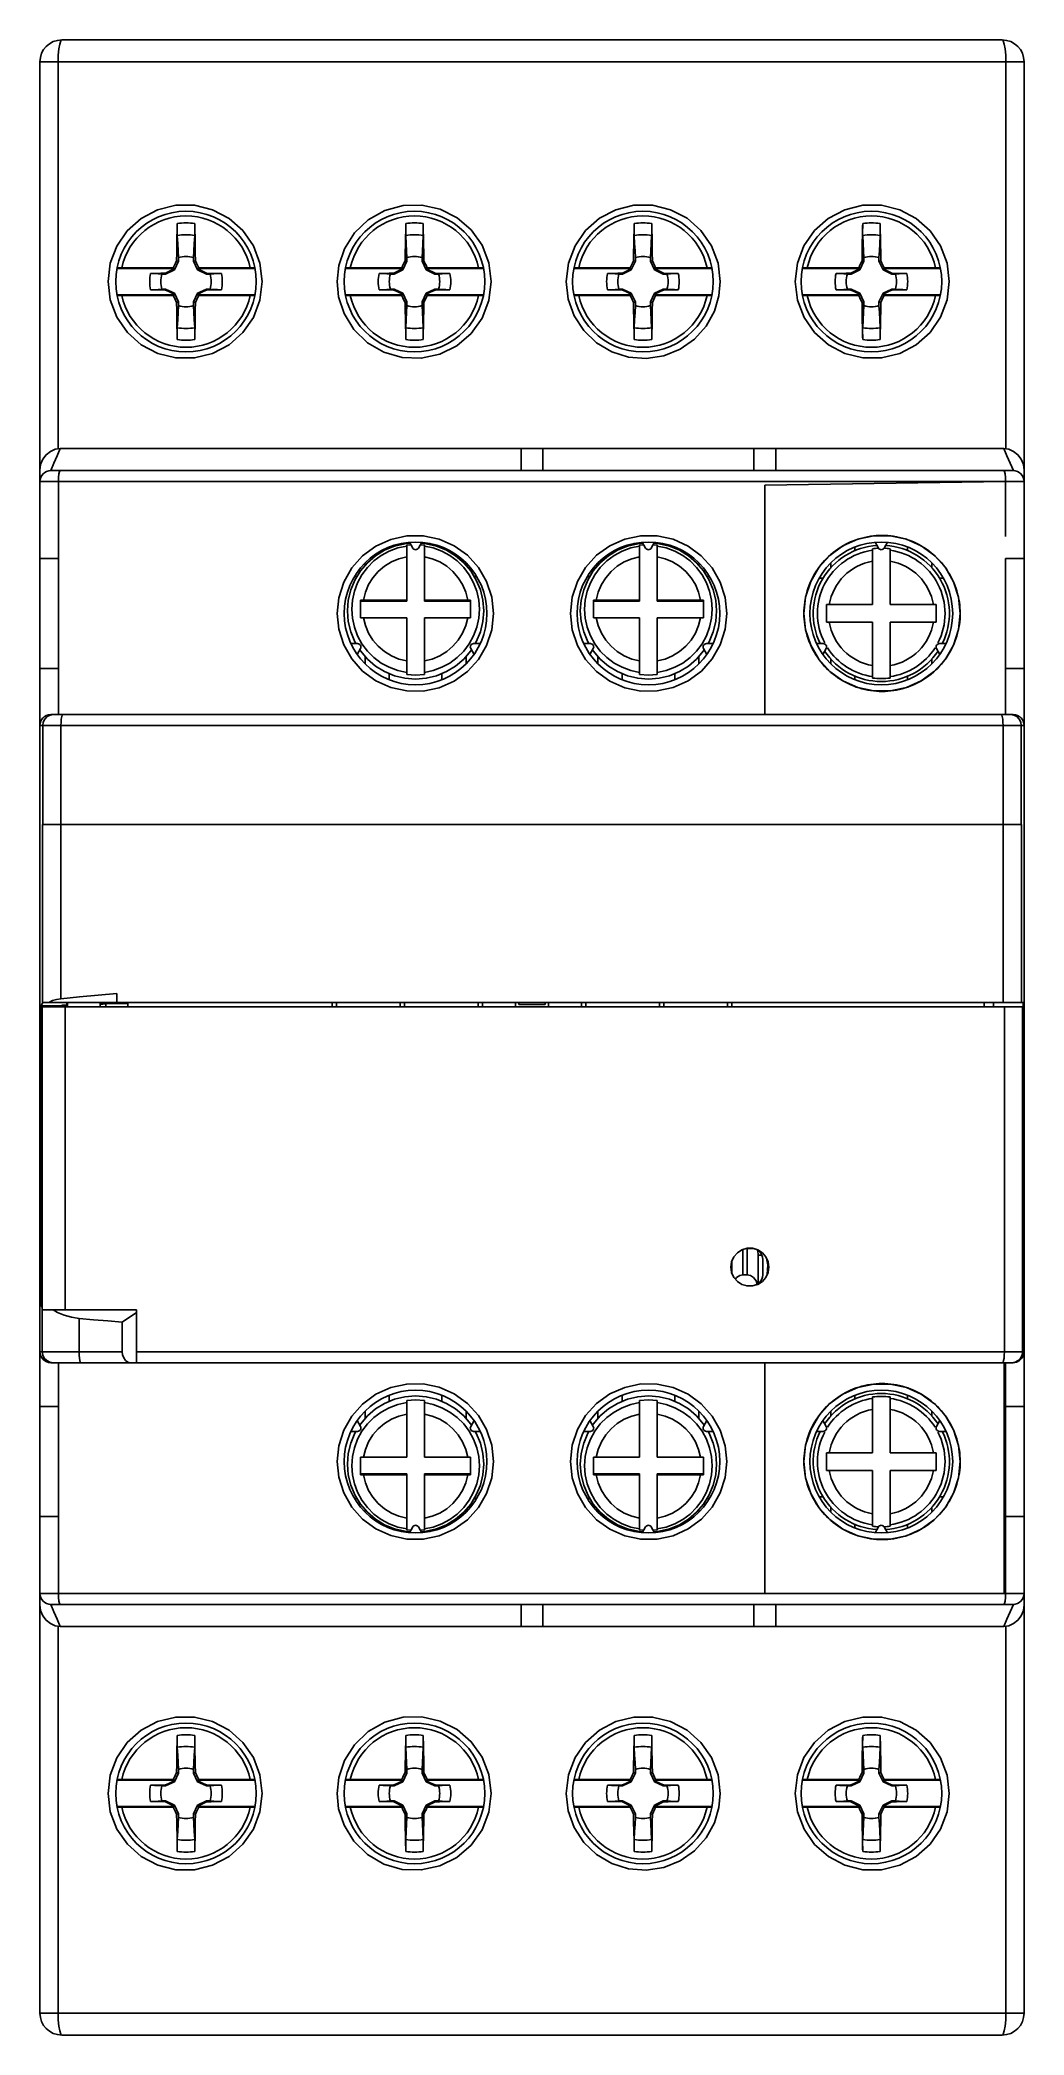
# Model space of a CAD drawing. Header units: millimetres. Extents: x 3609 to 5941, y 2453 to 3731.
# Drawn here: x 4394 to 4434, y 3186.9 to 3268 of the extents above; entities that cross this region are included whole.
import ezdxf

# ---------------------------------------------------------------- set-up
doc = ezdxf.new("R2010")
doc.units = ezdxf.units.MM
doc.layers.add('ALPHA', color=255, linetype='Continuous')

msp = doc.modelspace()

# ---------------------------------------------------------------- linework, layer by layer
at = {"layer": 'ALPHA'}
for p, q in [((4394.901, 3267.973), (4433.137, 3267.973)), ((4394.008, 3267.079), (4434.03, 3267.079)), ((4394.008, 3187.75), (4394.008, 3267.079)), ((4394.749, 3251.343), (4394.749, 3267.079)), ((4433.289, 3267.079), (4433.289, 3251.343)), ((4434.03, 3187.75), (4434.03, 3267.079)), ((4400.304, 3260.505), (4400.319, 3259.665)), ((4409.595, 3260.505), (4409.61, 3259.665)), ((4418.886, 3260.505), (4418.901, 3259.665)), ((4428.177, 3260.505), (4428.192, 3259.665)), ((4399.462, 3258.682), (4397.155, 3258.682)), ((4399.432, 3258.712), (4397.34, 3258.712)), ((4399.12, 3258.454), (4398.971, 3258.454)), ((4399.112, 3258.488), (4399.12, 3258.454)), ((4399.475, 3258.619), (4399.12, 3258.454)), ((4399.432, 3258.712), (4399.462, 3258.682)), ((4399.446, 3258.648), (4399.462, 3258.682)), ((4399.446, 3258.648), (4399.475, 3258.619)), ((4399.64, 3258.974), (4399.475, 3258.619)), ((4399.566, 3258.992), (4399.64, 3258.974)), ((4399.64, 3259.123), (4399.64, 3258.974)), ((4400.257, 3258.974), (4400.257, 3259.123)), ((4400.331, 3258.992), (4400.257, 3258.974)), ((4400.422, 3258.619), (4400.257, 3258.974)), ((4400.451, 3258.648), (4400.422, 3258.619)), ((4400.778, 3258.454), (4400.422, 3258.619)), ((4400.466, 3258.712), (4400.435, 3258.682)), ((4402.742, 3258.682), (4400.435, 3258.682)), ((4400.451, 3258.648), (4400.435, 3258.682)), ((4402.558, 3258.712), (4400.466, 3258.712)), ((4400.786, 3258.488), (4400.778, 3258.454)), ((4400.926, 3258.454), (4400.778, 3258.454)), ((4408.753, 3258.682), (4406.437, 3258.682)), ((4408.723, 3258.712), (4406.631, 3258.712)), ((4408.411, 3258.454), (4408.262, 3258.454)), ((4408.403, 3258.488), (4408.411, 3258.454)), ((4408.766, 3258.619), (4408.411, 3258.454)), ((4408.723, 3258.712), (4408.753, 3258.682)), ((4408.737, 3258.648), (4408.753, 3258.682)), ((4408.737, 3258.648), (4408.766, 3258.619)), ((4408.931, 3258.974), (4408.766, 3258.619)), ((4408.857, 3258.992), (4408.931, 3258.974)), ((4408.931, 3259.123), (4408.931, 3258.974)), ((4409.548, 3258.974), (4409.548, 3259.123)), ((4409.622, 3258.992), (4409.548, 3258.974)), ((4409.713, 3258.619), (4409.548, 3258.974)), ((4409.742, 3258.648), (4409.713, 3258.619)), ((4410.068, 3258.454), (4409.713, 3258.619)), ((4409.756, 3258.712), (4409.726, 3258.682)), ((4412.032, 3258.682), (4409.726, 3258.682)), ((4409.742, 3258.648), (4409.726, 3258.682)), ((4411.849, 3258.712), (4409.756, 3258.712)), ((4410.076, 3258.488), (4410.068, 3258.454)), ((4410.217, 3258.454), (4410.068, 3258.454)), ((4418.044, 3258.682), (4415.737, 3258.682)), ((4418.013, 3258.712), (4415.921, 3258.712)), ((4417.702, 3258.454), (4417.553, 3258.454)), ((4417.693, 3258.488), (4417.702, 3258.454)), ((4418.057, 3258.619), (4417.702, 3258.454)), ((4418.013, 3258.712), (4418.044, 3258.682)), ((4418.028, 3258.648), (4418.044, 3258.682)), ((4418.028, 3258.648), (4418.057, 3258.619)), ((4418.222, 3258.974), (4418.057, 3258.619)), ((4418.148, 3258.992), (4418.222, 3258.974)), ((4418.222, 3259.123), (4418.222, 3258.974)), ((4418.839, 3258.974), (4418.839, 3259.123)), ((4418.913, 3258.992), (4418.839, 3258.974)), ((4419.004, 3258.619), (4418.839, 3258.974)), ((4419.033, 3258.648), (4419.004, 3258.619)), ((4419.359, 3258.454), (4419.004, 3258.619)), ((4419.047, 3258.712), (4419.017, 3258.682)), ((4421.324, 3258.682), (4419.017, 3258.682)), ((4419.033, 3258.648), (4419.017, 3258.682)), ((4421.139, 3258.712), (4419.047, 3258.712)), ((4419.367, 3258.488), (4419.359, 3258.454)), ((4419.508, 3258.454), (4419.359, 3258.454)), ((4427.335, 3258.682), (4425.028, 3258.682)), ((4427.304, 3258.712), (4425.212, 3258.712)), ((4426.992, 3258.454), (4426.844, 3258.454)), ((4426.984, 3258.488), (4426.992, 3258.454)), ((4427.347, 3258.619), (4426.992, 3258.454)), ((4427.304, 3258.712), (4427.335, 3258.682)), ((4427.319, 3258.648), (4427.335, 3258.682)), ((4427.319, 3258.648), (4427.347, 3258.619)), ((4427.513, 3258.974), (4427.347, 3258.619)), ((4427.439, 3258.992), (4427.513, 3258.974)), ((4427.513, 3259.123), (4427.513, 3258.974)), ((4428.129, 3258.974), (4428.129, 3259.123)), ((4428.204, 3258.992), (4428.129, 3258.974)), ((4428.295, 3258.619), (4428.129, 3258.974)), ((4428.324, 3258.648), (4428.295, 3258.619)), ((4428.65, 3258.454), (4428.295, 3258.619)), ((4428.338, 3258.712), (4428.308, 3258.682)), ((4430.615, 3258.682), (4428.308, 3258.682)), ((4428.324, 3258.648), (4428.308, 3258.682)), ((4430.43, 3258.712), (4428.338, 3258.712)), ((4428.658, 3258.488), (4428.65, 3258.454)), ((4428.799, 3258.454), (4428.65, 3258.454)), ((4398.971, 3257.837), (4399.12, 3257.837)), ((4399.112, 3257.803), (4399.12, 3257.837)), ((4399.12, 3257.837), (4399.475, 3257.672)), ((4399.446, 3257.643), (4399.475, 3257.672)), ((4399.446, 3257.643), (4399.462, 3257.61)), ((4399.475, 3257.672), (4399.64, 3257.317)), ((4400.257, 3257.317), (4400.422, 3257.672)), ((4400.422, 3257.672), (4400.778, 3257.837)), ((4400.451, 3257.643), (4400.422, 3257.672)), ((4400.451, 3257.643), (4400.435, 3257.61)), ((4400.778, 3257.837), (4400.926, 3257.837)), ((4400.786, 3257.803), (4400.778, 3257.837)), ((4408.262, 3257.837), (4408.411, 3257.837)), ((4408.403, 3257.803), (4408.411, 3257.837)), ((4408.411, 3257.837), (4408.766, 3257.672)), ((4408.737, 3257.643), (4408.766, 3257.672)), ((4408.737, 3257.643), (4408.753, 3257.61)), ((4408.766, 3257.672), (4408.931, 3257.317)), ((4409.548, 3257.317), (4409.713, 3257.672)), ((4409.713, 3257.672), (4410.068, 3257.837)), ((4409.742, 3257.643), (4409.713, 3257.672)), ((4409.742, 3257.643), (4409.726, 3257.61)), ((4410.068, 3257.837), (4410.217, 3257.837)), ((4410.076, 3257.803), (4410.068, 3257.837)), ((4417.553, 3257.837), (4417.702, 3257.837)), ((4417.693, 3257.803), (4417.702, 3257.837)), ((4417.702, 3257.837), (4418.057, 3257.672)), ((4418.028, 3257.643), (4418.057, 3257.672)), ((4418.028, 3257.643), (4418.044, 3257.61)), ((4418.057, 3257.672), (4418.222, 3257.317)), ((4418.839, 3257.317), (4419.004, 3257.672)), ((4419.004, 3257.672), (4419.359, 3257.837)), ((4419.033, 3257.643), (4419.004, 3257.672)), ((4419.033, 3257.643), (4419.017, 3257.61)), ((4419.359, 3257.837), (4419.508, 3257.837)), ((4419.367, 3257.803), (4419.359, 3257.837)), ((4426.844, 3257.837), (4426.992, 3257.837)), ((4426.984, 3257.803), (4426.992, 3257.837)), ((4426.992, 3257.837), (4427.347, 3257.672)), ((4427.319, 3257.643), (4427.347, 3257.672)), ((4427.319, 3257.643), (4427.335, 3257.61)), ((4427.347, 3257.672), (4427.513, 3257.317)), ((4428.129, 3257.317), (4428.295, 3257.672)), ((4428.295, 3257.672), (4428.65, 3257.837)), ((4428.324, 3257.643), (4428.295, 3257.672)), ((4428.324, 3257.643), (4428.308, 3257.61)), ((4428.65, 3257.837), (4428.799, 3257.837)), ((4428.658, 3257.803), (4428.65, 3257.837)), ((4399.462, 3257.61), (4397.155, 3257.61)), ((4399.432, 3257.579), (4397.34, 3257.579)), ((4399.432, 3257.579), (4399.462, 3257.61)), ((4399.566, 3257.299), (4399.64, 3257.317)), ((4399.64, 3257.317), (4399.64, 3257.168)), ((4400.331, 3257.299), (4400.257, 3257.317)), ((4400.257, 3257.168), (4400.257, 3257.317)), ((4402.742, 3257.61), (4400.435, 3257.61)), ((4400.466, 3257.579), (4400.435, 3257.61)), ((4402.558, 3257.579), (4400.466, 3257.579)), ((4408.753, 3257.61), (4406.435, 3257.61)), ((4408.723, 3257.579), (4406.631, 3257.579)), ((4408.723, 3257.579), (4408.753, 3257.61)), ((4408.857, 3257.299), (4408.931, 3257.317)), ((4408.931, 3257.317), (4408.931, 3257.168)), ((4409.622, 3257.299), (4409.548, 3257.317)), ((4409.548, 3257.168), (4409.548, 3257.317)), ((4412.031, 3257.61), (4409.726, 3257.61)), ((4409.756, 3257.579), (4409.726, 3257.61)), ((4411.849, 3257.579), (4409.756, 3257.579)), ((4418.044, 3257.61), (4415.734, 3257.61)), ((4418.013, 3257.579), (4415.921, 3257.579)), ((4418.013, 3257.579), (4418.044, 3257.61)), ((4418.148, 3257.299), (4418.222, 3257.317)), ((4418.222, 3257.317), (4418.222, 3257.168)), ((4418.913, 3257.299), (4418.839, 3257.317)), ((4418.839, 3257.168), (4418.839, 3257.317)), ((4421.338, 3257.61), (4419.017, 3257.61)), ((4419.047, 3257.579), (4419.017, 3257.61)), ((4421.139, 3257.579), (4419.047, 3257.579)), ((4427.335, 3257.61), (4425.028, 3257.61)), ((4427.304, 3257.579), (4425.212, 3257.579)), ((4427.304, 3257.579), (4427.335, 3257.61)), ((4427.439, 3257.299), (4427.513, 3257.317)), ((4427.513, 3257.317), (4427.513, 3257.168)), ((4428.204, 3257.299), (4428.129, 3257.317)), ((4428.129, 3257.168), (4428.129, 3257.317)), ((4430.615, 3257.61), (4428.308, 3257.61)), ((4428.338, 3257.579), (4428.308, 3257.61)), ((4430.43, 3257.579), (4428.338, 3257.579)), ((4399.593, 3255.786), (4399.578, 3256.626)), ((4408.884, 3255.786), (4408.869, 3256.626)), ((4418.175, 3255.786), (4418.16, 3256.626)), ((4427.466, 3255.786), (4427.451, 3256.626)), ((4394.704, 3251.06), (4394.833, 3251.356)), ((4394.833, 3251.356), (4433.205, 3251.356)), ((4413.572, 3251.356), (4413.572, 3250.463)), ((4414.466, 3251.356), (4414.466, 3250.463)), ((4423.042, 3251.356), (4423.042, 3250.463)), ((4423.935, 3251.356), (4423.935, 3250.463)), ((4394.455, 3250.463), (4433.583, 3250.463)), ((4394.008, 3250.016), (4434.03, 3250.016)), ((4394.764, 3246.889), (4394.764, 3250.016)), ((4423.488, 3249.874), (4433.274, 3250.016)), ((4423.488, 3240.547), (4423.488, 3249.874)), ((4433.274, 3250.016), (4433.274, 3247.783)), ((4408.212, 3247.34), (4408.212, 3247.299)), ((4408.927, 3247.429), (4409.095, 3247.44)), ((4408.927, 3245.16), (4408.927, 3247.429)), ((4409.033, 3247.549), (4409.168, 3247.314)), ((4409.4, 3247.314), (4409.536, 3247.549)), ((4409.473, 3247.44), (4409.642, 3247.429)), ((4409.642, 3247.429), (4409.642, 3245.16)), ((4410.356, 3247.339), (4410.356, 3247.299)), ((4417.682, 3247.339), (4417.682, 3247.299)), ((4418.396, 3247.429), (4418.565, 3247.44)), ((4418.396, 3245.16), (4418.396, 3247.429)), ((4418.502, 3247.549), (4418.638, 3247.314)), ((4418.87, 3247.314), (4419.005, 3247.549)), ((4418.943, 3247.44), (4419.111, 3247.429)), ((4419.111, 3247.429), (4419.111, 3245.16)), ((4419.826, 3247.34), (4419.826, 3247.299)), ((4427.151, 3247.2), (4427.151, 3247.34)), ((4427.866, 3245.013), (4427.866, 3247.284)), ((4427.972, 3247.549), (4428.107, 3247.314)), ((4428.339, 3247.314), (4428.475, 3247.549)), ((4428.581, 3247.284), (4428.581, 3245.013)), ((4429.295, 3247.2), (4429.295, 3247.34)), ((4394.008, 3246.889), (4394.764, 3246.889)), ((4394.764, 3246.889), (4394.764, 3242.423)), ((4407.229, 3246.691), (4407.229, 3246.6)), ((4411.339, 3246.689), (4411.339, 3246.6)), ((4416.699, 3246.689), (4416.699, 3246.6)), ((4420.808, 3246.691), (4420.808, 3246.6)), ((4426.169, 3246.501), (4426.169, 3246.689)), ((4430.278, 3246.501), (4430.278, 3246.69)), ((4433.274, 3246.889), (4433.274, 3242.423)), ((4434.03, 3246.889), (4433.274, 3246.889)), ((4406.815, 3246.155), (4406.905, 3246.157)), ((4411.753, 3246.155), (4411.663, 3246.157)), ((4416.285, 3246.155), (4416.375, 3246.157)), ((4421.223, 3246.155), (4421.133, 3246.157)), ((4425.714, 3246.085), (4425.861, 3246.085)), ((4430.732, 3246.085), (4430.585, 3246.085)), ((4407.051, 3245.197), (4407.051, 3244.482)), ((4408.927, 3245.16), (4407.051, 3245.16)), ((4408.927, 3245.197), (4407.127, 3245.197)), ((4411.518, 3245.16), (4409.642, 3245.16)), ((4411.518, 3244.482), (4411.518, 3245.197)), ((4416.52, 3245.197), (4416.52, 3244.482)), ((4418.396, 3245.16), (4416.52, 3245.16)), ((4418.396, 3245.197), (4416.596, 3245.197)), ((4420.987, 3245.16), (4419.111, 3245.16)), ((4420.987, 3244.482), (4420.987, 3245.197)), ((4425.99, 3245.013), (4427.866, 3245.013)), ((4425.99, 3245.013), (4425.99, 3244.299)), ((4428.581, 3245.013), (4430.457, 3245.013)), ((4430.457, 3244.299), (4430.457, 3245.013)), ((4407.127, 3244.483), (4408.927, 3244.483)), ((4408.927, 3242.176), (4408.927, 3244.483)), ((4409.642, 3242.176), (4409.642, 3244.483)), ((4416.596, 3244.483), (4418.396, 3244.483)), ((4418.396, 3242.176), (4418.396, 3244.483)), ((4419.111, 3242.176), (4419.111, 3244.483)), ((4425.99, 3244.299), (4427.866, 3244.299)), ((4427.866, 3242.028), (4427.866, 3244.299)), ((4428.581, 3244.299), (4430.457, 3244.299)), ((4428.581, 3242.028), (4428.581, 3244.299)), ((4406.925, 3243.428), (4406.653, 3243.428)), ((4406.905, 3242.992), (4407.041, 3243.227)), ((4411.528, 3243.227), (4411.663, 3242.992)), ((4411.915, 3243.428), (4411.644, 3243.428)), ((4416.394, 3243.428), (4416.123, 3243.428)), ((4416.375, 3242.992), (4416.51, 3243.227)), ((4420.997, 3243.227), (4421.133, 3242.992)), ((4421.384, 3243.428), (4421.113, 3243.428)), ((4425.864, 3243.428), (4425.592, 3243.428)), ((4425.844, 3242.992), (4425.98, 3243.227)), ((4430.467, 3243.227), (4430.602, 3242.992)), ((4430.854, 3243.428), (4430.583, 3243.428)), ((4394.008, 3242.423), (4394.764, 3242.423)), ((4394.764, 3240.547), (4394.764, 3242.423)), ((4407.229, 3242.912), (4407.229, 3242.621)), ((4408.212, 3242.213), (4408.212, 3241.972)), ((4410.356, 3242.213), (4410.356, 3241.973)), ((4411.339, 3242.912), (4411.339, 3242.623)), ((4416.699, 3242.912), (4416.699, 3242.623)), ((4417.682, 3242.213), (4417.682, 3241.973)), ((4419.826, 3242.213), (4419.826, 3241.972)), ((4420.808, 3242.912), (4420.808, 3242.621)), ((4426.169, 3242.623), (4426.169, 3242.811)), ((4430.278, 3242.622), (4430.278, 3242.811)), ((4433.274, 3242.423), (4433.274, 3241.529)), ((4434.03, 3242.423), (4433.274, 3242.423)), ((4427.151, 3241.973), (4427.151, 3242.112)), ((4429.295, 3241.972), (4429.295, 3242.112)), ((4433.274, 3241.529), (4433.274, 3240.547)), ((4394.008, 3240.1), (4434.03, 3240.1)), ((4394.121, 3236.08), (4394.121, 3240.1)), ((4394.455, 3240.547), (4433.583, 3240.547)), ((4394.864, 3236.08), (4394.864, 3240.1)), ((4433.174, 3236.08), (4433.174, 3240.1)), ((4433.471, 3240.547), (4433.609, 3240.525)), ((4433.917, 3236.08), (4433.917, 3240.1)), ((4394.114, 3236.08), (4433.924, 3236.08)), ((4394.114, 3228.821), (4394.114, 3236.08)), ((4394.856, 3228.989), (4394.856, 3236.08)), ((4433.182, 3236.08), (4433.182, 3228.844)), ((4433.924, 3236.08), (4433.924, 3228.844)), ((4394.055, 3228.703), (4394.114, 3228.821)), ((4394.055, 3216.52), (4394.055, 3228.703)), ((4394.055, 3228.703), (4395.126, 3228.703)), ((4394.097, 3228.665), (4434.03, 3228.665)), ((4394.097, 3216.337), (4394.097, 3228.665)), ((4394.235, 3228.844), (4433.986, 3228.844)), ((4394.901, 3228.727), (4395.098, 3228.727)), ((4394.901, 3228.703), (4394.901, 3228.727)), ((4395.037, 3228.665), (4395.037, 3216.337)), ((4395.098, 3228.727), (4395.098, 3228.826)), ((4395.126, 3228.665), (4395.126, 3228.826)), ((4396.463, 3228.665), (4396.463, 3228.828)), ((4396.599, 3228.777), (4396.599, 3228.817)), ((4397.581, 3228.797), (4396.688, 3228.797)), ((4396.688, 3228.665), (4396.688, 3228.797)), ((4397.135, 3229.2), (4397.135, 3228.844)), ((4397.581, 3228.665), (4397.581, 3228.837)), ((4405.889, 3228.665), (4405.889, 3228.844)), ((4406.068, 3228.665), (4406.068, 3228.844)), ((4408.659, 3228.665), (4408.659, 3228.844)), ((4408.838, 3228.665), (4408.838, 3228.844)), ((4411.83, 3228.665), (4411.83, 3228.844)), ((4412.009, 3228.665), (4412.009, 3228.844)), ((4413.349, 3228.844), (4413.349, 3228.665)), ((4413.483, 3228.844), (4413.483, 3228.754)), ((4413.483, 3228.754), (4414.555, 3228.754)), ((4414.555, 3228.844), (4414.555, 3228.754)), ((4414.689, 3228.844), (4414.689, 3228.665)), ((4416.029, 3228.844), (4416.029, 3228.665)), ((4416.208, 3228.844), (4416.208, 3228.665)), ((4419.2, 3228.844), (4419.2, 3228.665)), ((4419.379, 3228.844), (4419.379, 3228.665)), ((4421.97, 3228.665), (4421.97, 3228.844)), ((4422.148, 3228.665), (4422.148, 3228.844)), ((4432.405, 3228.844), (4432.405, 3228.665)), ((4432.779, 3228.844), (4432.779, 3228.665)), ((4433.228, 3214.64), (4433.228, 3228.665)), ((4433.971, 3214.64), (4433.971, 3228.665)), ((4433.986, 3228.665), (4433.986, 3228.844)), ((4422.595, 3218.795), (4422.595, 3217.766)), ((4422.952, 3218.838), (4422.744, 3218.838)), ((4422.774, 3217.766), (4422.774, 3218.838)), ((4423.207, 3218.756), (4423.22, 3218.564)), ((4422.148, 3217.832), (4422.148, 3218.326)), ((4423.22, 3218.564), (4423.22, 3217.409)), ((4423.36, 3218.564), (4423.22, 3218.564)), ((4423.399, 3217.766), (4423.399, 3218.392)), ((4423.56, 3218.437), (4423.605, 3218.169)), ((4422.595, 3217.766), (4422.774, 3217.766)), ((4422.744, 3217.32), (4422.952, 3217.32)), ((4394.097, 3216.52), (4394.055, 3216.52)), ((4394.055, 3216.52), (4394.097, 3216.435)), ((4394.097, 3216.337), (4397.939, 3216.337)), ((4394.102, 3214.64), (4394.102, 3216.337)), ((4397.939, 3214.193), (4397.939, 3216.337)), ((4395.599, 3214.64), (4395.599, 3215.996)), ((4397.358, 3215.838), (4397.939, 3216.238)), ((4397.358, 3215.838), (4397.358, 3214.64)), ((4397.358, 3214.64), (4394.008, 3214.64)), ((4397.939, 3214.64), (4434.03, 3214.64)), ((4394.548, 3214.193), (4394.41, 3214.215)), ((4394.459, 3214.193), (4433.583, 3214.193)), ((4394.764, 3212.406), (4394.764, 3214.193)), ((4423.488, 3204.813), (4423.488, 3214.193)), ((4433.226, 3214.193), (4433.226, 3204.813)), ((4433.274, 3214.193), (4433.274, 3212.406)), ((4394.008, 3212.406), (4394.764, 3212.406)), ((4394.764, 3212.406), (4394.764, 3207.939)), ((4407.229, 3212.208), (4407.229, 3211.917)), ((4408.212, 3212.857), (4408.212, 3212.616)), ((4408.927, 3210.346), (4408.927, 3212.653)), ((4409.642, 3212.653), (4409.642, 3210.346)), ((4410.356, 3212.856), (4410.356, 3212.616)), ((4411.339, 3212.205), (4411.339, 3211.917)), ((4416.699, 3212.206), (4416.699, 3211.917)), ((4417.682, 3212.856), (4417.682, 3212.616)), ((4418.396, 3210.346), (4418.396, 3212.653)), ((4419.111, 3212.653), (4419.111, 3210.346)), ((4419.826, 3212.857), (4419.826, 3212.616)), ((4420.808, 3212.207), (4420.808, 3211.917)), ((4426.169, 3212.018), (4426.169, 3212.206)), ((4427.151, 3212.717), (4427.151, 3212.856)), ((4427.866, 3210.53), (4427.866, 3212.801)), ((4428.581, 3212.801), (4428.581, 3210.53)), ((4429.295, 3212.717), (4429.295, 3212.856)), ((4430.278, 3212.018), (4430.278, 3212.206)), ((4433.274, 3212.406), (4433.274, 3207.939)), ((4434.03, 3212.406), (4433.274, 3212.406)), ((4406.925, 3211.401), (4406.653, 3211.401)), ((4406.905, 3211.837), (4407.041, 3211.602)), ((4411.528, 3211.602), (4411.663, 3211.837)), ((4411.915, 3211.401), (4411.644, 3211.401)), ((4416.394, 3211.401), (4416.123, 3211.401)), ((4416.375, 3211.837), (4416.51, 3211.602)), ((4420.997, 3211.602), (4421.133, 3211.837)), ((4421.384, 3211.401), (4421.113, 3211.401)), ((4425.864, 3211.401), (4425.592, 3211.401)), ((4425.844, 3211.837), (4425.98, 3211.602)), ((4430.467, 3211.602), (4430.602, 3211.837)), ((4430.854, 3211.401), (4430.583, 3211.401)), ((4407.051, 3210.346), (4407.051, 3209.632)), ((4411.442, 3210.346), (4409.642, 3210.346)), ((4411.518, 3209.632), (4411.518, 3210.346)), ((4416.52, 3210.346), (4416.52, 3209.632)), ((4420.911, 3210.346), (4419.111, 3210.346)), ((4420.987, 3209.632), (4420.987, 3210.346)), ((4425.99, 3210.53), (4427.866, 3210.53)), ((4425.99, 3210.53), (4425.99, 3209.815)), ((4425.99, 3209.815), (4427.866, 3209.815)), ((4427.866, 3207.545), (4427.866, 3209.815)), ((4428.581, 3210.53), (4430.457, 3210.53)), ((4428.581, 3209.815), (4430.457, 3209.815)), ((4428.581, 3207.545), (4428.581, 3209.815)), ((4430.457, 3209.815), (4430.457, 3210.53)), ((4407.051, 3209.669), (4408.927, 3209.669)), ((4408.927, 3207.4), (4408.927, 3209.669)), ((4409.642, 3207.4), (4409.642, 3209.669)), ((4409.642, 3209.669), (4411.518, 3209.669)), ((4409.642, 3209.632), (4411.442, 3209.632)), ((4416.52, 3209.669), (4418.396, 3209.669)), ((4418.396, 3207.4), (4418.396, 3209.669)), ((4419.111, 3207.4), (4419.111, 3209.669)), ((4419.111, 3209.669), (4420.987, 3209.669)), ((4419.111, 3209.632), (4420.911, 3209.632)), ((4406.815, 3208.674), (4406.905, 3208.672)), ((4407.229, 3208.229), (4407.229, 3208.138)), ((4411.339, 3208.229), (4411.339, 3208.14)), ((4411.753, 3208.674), (4411.663, 3208.672)), ((4416.285, 3208.674), (4416.375, 3208.672)), ((4416.699, 3208.229), (4416.699, 3208.14)), ((4420.808, 3208.229), (4420.808, 3208.138)), ((4421.223, 3208.674), (4421.133, 3208.672)), ((4425.714, 3208.743), (4425.861, 3208.743)), ((4426.169, 3208.139), (4426.169, 3208.327)), ((4430.278, 3208.139), (4430.278, 3208.327)), ((4430.732, 3208.743), (4430.585, 3208.743)), ((4394.008, 3207.939), (4394.764, 3207.939)), ((4394.764, 3204.813), (4394.764, 3207.939)), ((4408.212, 3207.53), (4408.212, 3207.489)), ((4409.095, 3207.389), (4408.927, 3207.4)), ((4409.033, 3207.28), (4409.168, 3207.515)), ((4409.4, 3207.515), (4409.536, 3207.28)), ((4409.642, 3207.4), (4409.473, 3207.389)), ((4410.356, 3207.53), (4410.356, 3207.49)), ((4417.682, 3207.53), (4417.682, 3207.49)), ((4418.565, 3207.389), (4418.396, 3207.4)), ((4418.502, 3207.28), (4418.638, 3207.515)), ((4418.87, 3207.515), (4419.005, 3207.28)), ((4419.111, 3207.4), (4418.943, 3207.389)), ((4419.826, 3207.53), (4419.826, 3207.489)), ((4427.151, 3207.489), (4427.151, 3207.629)), ((4427.972, 3207.28), (4428.107, 3207.515)), ((4428.339, 3207.515), (4428.475, 3207.28)), ((4429.295, 3207.489), (4429.295, 3207.629)), ((4433.274, 3207.939), (4433.274, 3204.813)), ((4434.03, 3207.939), (4433.274, 3207.939)), ((4394.008, 3204.813), (4423.488, 3204.813)), ((4394.455, 3204.366), (4433.583, 3204.366)), ((4413.572, 3204.366), (4413.572, 3203.473)), ((4414.466, 3204.366), (4414.466, 3203.473)), ((4423.042, 3204.366), (4423.042, 3203.473)), ((4433.226, 3204.813), (4423.488, 3204.813)), ((4423.935, 3204.366), (4423.935, 3203.473)), ((4433.226, 3204.813), (4434.03, 3204.813)), ((4394.749, 3187.75), (4394.749, 3203.486)), ((4394.833, 3203.473), (4433.205, 3203.473)), ((4433.333, 3203.769), (4433.205, 3203.473)), ((4433.289, 3203.486), (4433.289, 3187.75)), ((4400.304, 3199.043), (4400.312, 3198.599)), ((4409.595, 3199.043), (4409.603, 3198.599)), ((4418.886, 3199.043), (4418.894, 3198.599)), ((4428.177, 3199.043), (4428.185, 3198.599)), ((4399.64, 3197.661), (4399.64, 3197.512)), ((4400.257, 3197.512), (4400.257, 3197.661)), ((4408.931, 3197.661), (4408.931, 3197.512)), ((4409.548, 3197.512), (4409.548, 3197.661)), ((4418.222, 3197.661), (4418.222, 3197.512)), ((4418.839, 3197.512), (4418.839, 3197.661)), ((4427.513, 3197.661), (4427.513, 3197.512)), ((4428.129, 3197.512), (4428.129, 3197.661)), ((4397.155, 3197.219), (4399.462, 3197.219)), ((4397.34, 3197.25), (4399.432, 3197.25)), ((4399.12, 3196.991), (4398.971, 3196.991)), ((4399.112, 3197.025), (4399.12, 3196.991)), ((4399.475, 3197.157), (4399.12, 3196.991)), ((4399.432, 3197.25), (4399.462, 3197.219)), ((4399.446, 3197.186), (4399.462, 3197.219)), ((4399.446, 3197.186), (4399.475, 3197.157)), ((4399.64, 3197.512), (4399.475, 3197.157)), ((4399.566, 3197.53), (4399.64, 3197.512)), ((4400.331, 3197.53), (4400.257, 3197.512)), ((4400.422, 3197.157), (4400.257, 3197.512)), ((4400.451, 3197.186), (4400.422, 3197.157)), ((4400.778, 3196.991), (4400.422, 3197.157)), ((4400.466, 3197.25), (4400.435, 3197.219)), ((4400.435, 3197.219), (4402.742, 3197.219)), ((4400.451, 3197.186), (4400.435, 3197.219)), ((4400.466, 3197.25), (4402.558, 3197.25)), ((4400.786, 3197.025), (4400.778, 3196.991)), ((4400.926, 3196.991), (4400.778, 3196.991)), ((4406.437, 3197.219), (4408.753, 3197.219)), ((4406.631, 3197.25), (4408.723, 3197.25)), ((4408.411, 3196.991), (4408.262, 3196.991)), ((4408.403, 3197.025), (4408.411, 3196.991)), ((4408.766, 3197.157), (4408.411, 3196.991)), ((4408.723, 3197.25), (4408.753, 3197.219)), ((4408.737, 3197.186), (4408.753, 3197.219)), ((4408.737, 3197.186), (4408.766, 3197.157)), ((4408.931, 3197.512), (4408.766, 3197.157)), ((4408.857, 3197.53), (4408.931, 3197.512)), ((4409.622, 3197.53), (4409.548, 3197.512)), ((4409.713, 3197.157), (4409.548, 3197.512)), ((4409.742, 3197.186), (4409.713, 3197.157)), ((4410.068, 3196.991), (4409.713, 3197.157)), ((4409.756, 3197.25), (4409.726, 3197.219)), ((4409.726, 3197.219), (4412.032, 3197.219)), ((4409.742, 3197.186), (4409.726, 3197.219)), ((4409.756, 3197.25), (4411.849, 3197.25)), ((4410.076, 3197.025), (4410.068, 3196.991)), ((4410.217, 3196.991), (4410.068, 3196.991)), ((4415.737, 3197.219), (4418.044, 3197.219)), ((4415.921, 3197.25), (4418.013, 3197.25)), ((4417.702, 3196.991), (4417.553, 3196.991)), ((4417.693, 3197.025), (4417.702, 3196.991)), ((4418.057, 3197.157), (4417.702, 3196.991)), ((4418.013, 3197.25), (4418.044, 3197.219)), ((4418.028, 3197.186), (4418.044, 3197.219)), ((4418.028, 3197.186), (4418.057, 3197.157)), ((4418.222, 3197.512), (4418.057, 3197.157)), ((4418.148, 3197.53), (4418.222, 3197.512)), ((4418.913, 3197.53), (4418.839, 3197.512)), ((4419.004, 3197.157), (4418.839, 3197.512)), ((4419.033, 3197.186), (4419.004, 3197.157)), ((4419.359, 3196.991), (4419.004, 3197.157)), ((4419.047, 3197.25), (4419.017, 3197.219)), ((4419.017, 3197.219), (4421.324, 3197.219)), ((4419.033, 3197.186), (4419.017, 3197.219)), ((4419.047, 3197.25), (4421.139, 3197.25)), ((4419.367, 3197.025), (4419.359, 3196.991)), ((4419.508, 3196.991), (4419.359, 3196.991)), ((4425.028, 3197.219), (4427.335, 3197.219)), ((4425.212, 3197.25), (4427.304, 3197.25)), ((4426.992, 3196.991), (4426.844, 3196.991)), ((4426.984, 3197.025), (4426.992, 3196.991)), ((4427.347, 3197.157), (4426.992, 3196.991)), ((4427.304, 3197.25), (4427.335, 3197.219)), ((4427.319, 3197.186), (4427.335, 3197.219)), ((4427.319, 3197.186), (4427.347, 3197.157)), ((4427.513, 3197.512), (4427.347, 3197.157)), ((4427.439, 3197.53), (4427.513, 3197.512)), ((4428.204, 3197.53), (4428.129, 3197.512)), ((4428.295, 3197.157), (4428.129, 3197.512)), ((4428.324, 3197.186), (4428.295, 3197.157)), ((4428.65, 3196.991), (4428.295, 3197.157)), ((4428.338, 3197.25), (4428.308, 3197.219)), ((4428.308, 3197.219), (4430.615, 3197.219)), ((4428.324, 3197.186), (4428.308, 3197.219)), ((4428.338, 3197.25), (4430.43, 3197.25)), ((4428.658, 3197.025), (4428.65, 3196.991)), ((4428.799, 3196.991), (4428.65, 3196.991)), ((4397.155, 3196.147), (4399.462, 3196.147)), ((4397.34, 3196.117), (4399.432, 3196.117)), ((4398.971, 3196.375), (4399.12, 3196.375)), ((4399.112, 3196.341), (4399.12, 3196.375)), ((4399.12, 3196.375), (4399.475, 3196.209)), ((4399.432, 3196.117), (4399.462, 3196.147)), ((4399.446, 3196.181), (4399.475, 3196.209)), ((4399.446, 3196.181), (4399.462, 3196.147)), ((4399.475, 3196.209), (4399.64, 3195.854)), ((4400.257, 3195.854), (4400.422, 3196.209)), ((4400.422, 3196.209), (4400.778, 3196.375)), ((4400.451, 3196.181), (4400.422, 3196.209)), ((4400.451, 3196.181), (4400.435, 3196.147)), ((4400.435, 3196.147), (4402.742, 3196.147)), ((4400.466, 3196.117), (4400.435, 3196.147)), ((4400.466, 3196.117), (4402.558, 3196.117)), ((4400.786, 3196.341), (4400.778, 3196.375)), ((4400.778, 3196.375), (4400.926, 3196.375)), ((4406.435, 3196.147), (4408.753, 3196.147)), ((4406.631, 3196.117), (4408.723, 3196.117)), ((4408.262, 3196.375), (4408.411, 3196.375)), ((4408.403, 3196.341), (4408.411, 3196.375)), ((4408.411, 3196.375), (4408.766, 3196.209)), ((4408.723, 3196.117), (4408.753, 3196.147)), ((4408.737, 3196.181), (4408.766, 3196.209)), ((4408.737, 3196.181), (4408.753, 3196.147)), ((4408.766, 3196.209), (4408.931, 3195.854)), ((4409.548, 3195.854), (4409.713, 3196.209)), ((4409.713, 3196.209), (4410.068, 3196.375)), ((4409.742, 3196.181), (4409.713, 3196.209)), ((4409.742, 3196.181), (4409.726, 3196.147)), ((4409.726, 3196.147), (4412.031, 3196.147)), ((4409.756, 3196.117), (4409.726, 3196.147)), ((4409.756, 3196.117), (4411.849, 3196.117)), ((4410.076, 3196.341), (4410.068, 3196.375)), ((4410.068, 3196.375), (4410.217, 3196.375)), ((4415.734, 3196.147), (4418.044, 3196.147)), ((4415.921, 3196.117), (4418.013, 3196.117)), ((4417.553, 3196.375), (4417.702, 3196.375)), ((4417.693, 3196.341), (4417.702, 3196.375)), ((4417.702, 3196.375), (4418.057, 3196.209)), ((4418.013, 3196.117), (4418.044, 3196.147)), ((4418.028, 3196.181), (4418.057, 3196.209)), ((4418.028, 3196.181), (4418.044, 3196.147)), ((4418.057, 3196.209), (4418.222, 3195.854)), ((4418.839, 3195.854), (4419.004, 3196.209)), ((4419.004, 3196.209), (4419.359, 3196.375)), ((4419.033, 3196.181), (4419.004, 3196.209)), ((4419.033, 3196.181), (4419.017, 3196.147)), ((4419.017, 3196.147), (4421.338, 3196.147)), ((4419.047, 3196.117), (4419.017, 3196.147)), ((4419.047, 3196.117), (4421.139, 3196.117)), ((4419.367, 3196.341), (4419.359, 3196.375)), ((4419.359, 3196.375), (4419.508, 3196.375)), ((4425.028, 3196.147), (4427.335, 3196.147)), ((4425.212, 3196.117), (4427.304, 3196.117)), ((4426.844, 3196.375), (4426.992, 3196.375)), ((4426.984, 3196.341), (4426.992, 3196.375)), ((4426.992, 3196.375), (4427.347, 3196.209)), ((4427.304, 3196.117), (4427.335, 3196.147)), ((4427.319, 3196.181), (4427.347, 3196.209)), ((4427.319, 3196.181), (4427.335, 3196.147)), ((4427.347, 3196.209), (4427.513, 3195.854)), ((4428.129, 3195.854), (4428.295, 3196.209)), ((4428.295, 3196.209), (4428.65, 3196.375)), ((4428.324, 3196.181), (4428.295, 3196.209)), ((4428.324, 3196.181), (4428.308, 3196.147)), ((4428.308, 3196.147), (4430.615, 3196.147)), ((4428.338, 3196.117), (4428.308, 3196.147)), ((4428.338, 3196.117), (4430.43, 3196.117)), ((4428.658, 3196.341), (4428.65, 3196.375)), ((4428.65, 3196.375), (4428.799, 3196.375)), ((4399.566, 3195.837), (4399.64, 3195.854)), ((4399.64, 3195.854), (4399.64, 3195.706)), ((4400.257, 3195.706), (4400.257, 3195.854)), ((4400.331, 3195.837), (4400.257, 3195.854)), ((4408.857, 3195.837), (4408.931, 3195.854)), ((4408.931, 3195.854), (4408.931, 3195.706)), ((4409.548, 3195.706), (4409.548, 3195.854)), ((4409.622, 3195.837), (4409.548, 3195.854)), ((4418.148, 3195.837), (4418.222, 3195.854)), ((4418.222, 3195.854), (4418.222, 3195.706)), ((4418.839, 3195.706), (4418.839, 3195.854)), ((4418.913, 3195.837), (4418.839, 3195.854)), ((4427.439, 3195.837), (4427.513, 3195.854)), ((4427.513, 3195.854), (4427.513, 3195.706)), ((4428.129, 3195.706), (4428.129, 3195.854)), ((4428.204, 3195.837), (4428.129, 3195.854)), ((4399.593, 3194.323), (4399.585, 3194.767)), ((4408.884, 3194.323), (4408.876, 3194.767)), ((4418.175, 3194.323), (4418.167, 3194.767)), ((4427.466, 3194.323), (4427.458, 3194.767)), ((4394.008, 3187.75), (4434.03, 3187.75)), ((4433.137, 3186.856), (4394.901, 3186.856))]:
    msp.add_line(p, q, dxfattribs=at)
for points in [[(4394.901, 3267.973), (4394.854, 3267.929), (4394.812, 3267.802), (4394.778, 3267.604), (4394.756, 3267.355), (4394.749, 3267.079)], [(4433.137, 3267.973), (4433.183, 3267.93), (4433.226, 3267.803), (4433.26, 3267.605), (4433.282, 3267.356), (4433.289, 3267.079)], [(4396.781, 3258.146), (4396.871, 3258.89), (4397.137, 3259.593), (4397.563, 3260.212), (4398.126, 3260.713), (4398.796, 3261.066), (4399.533, 3261.249), (4400.294, 3261.25), (4401.03, 3261.068), (4401.698, 3260.717), (4402.262, 3260.218), (4402.69, 3259.6), (4402.958, 3258.895), (4403.049, 3258.146)], [(4406.094, 3258.146), (4406.163, 3258.796), (4406.396, 3259.484), (4406.803, 3260.126), (4407.36, 3260.657), (4408.031, 3261.035), (4408.775, 3261.239), (4409.542, 3261.257), (4410.288, 3261.088), (4410.971, 3260.744), (4411.55, 3260.246), (4411.991, 3259.622), (4412.268, 3258.907), (4412.362, 3258.146)], [(4415.407, 3258.146), (4415.498, 3258.896), (4415.768, 3259.602), (4416.197, 3260.221), (4416.76, 3260.719), (4417.428, 3261.069), (4418.162, 3261.249), (4418.919, 3261.25), (4419.653, 3261.069), (4420.322, 3260.719), (4420.886, 3260.22), (4421.315, 3259.601), (4421.584, 3258.895), (4421.675, 3258.146)], [(4424.72, 3258.146), (4424.811, 3258.894), (4425.079, 3259.599), (4425.507, 3260.217), (4426.069, 3260.716), (4426.738, 3261.067), (4427.474, 3261.249), (4428.234, 3261.249), (4428.972, 3261.067), (4429.641, 3260.714), (4430.205, 3260.214), (4430.631, 3259.595), (4430.898, 3258.891), (4430.988, 3258.146)], [(4399.566, 3258.992), (4399.572, 3259.312), (4399.578, 3259.667), (4399.593, 3260.505)], [(4399.595, 3260.019), (4399.593, 3260.084), (4399.591, 3260.171), (4399.591, 3260.272), (4399.592, 3260.386), (4399.593, 3260.505)], [(4400.304, 3260.505), (4400.306, 3260.386), (4400.306, 3260.272), (4400.306, 3260.171), (4400.305, 3260.084), (4400.302, 3260.019)], [(4408.857, 3258.992), (4408.863, 3259.312), (4408.869, 3259.667), (4408.884, 3260.505)], [(4408.886, 3260.019), (4408.883, 3260.084), (4408.882, 3260.171), (4408.882, 3260.272), (4408.882, 3260.386), (4408.884, 3260.505)], [(4409.595, 3260.505), (4409.597, 3260.386), (4409.597, 3260.272), (4409.597, 3260.171), (4409.596, 3260.084), (4409.593, 3260.019)], [(4418.148, 3258.992), (4418.153, 3259.312), (4418.16, 3259.667), (4418.175, 3260.505)], [(4418.177, 3260.019), (4418.174, 3260.084), (4418.173, 3260.171), (4418.173, 3260.272), (4418.173, 3260.386), (4418.175, 3260.505)], [(4418.886, 3260.505), (4418.887, 3260.386), (4418.888, 3260.272), (4418.888, 3260.171), (4418.886, 3260.084), (4418.884, 3260.019)], [(4427.439, 3258.992), (4427.444, 3259.312), (4427.451, 3259.667), (4427.466, 3260.505)], [(4427.467, 3260.019), (4427.465, 3260.084), (4427.464, 3260.171), (4427.463, 3260.272), (4427.464, 3260.386), (4427.466, 3260.505)], [(4428.177, 3260.505), (4428.178, 3260.386), (4428.179, 3260.272), (4428.179, 3260.171), (4428.177, 3260.084), (4428.175, 3260.019)], [(4399.595, 3260.019), (4399.611, 3259.7), (4399.626, 3259.402), (4399.64, 3259.123)], [(4400.257, 3259.123), (4400.271, 3259.4), (4400.286, 3259.698), (4400.302, 3260.019)], [(4400.319, 3259.665), (4400.326, 3259.31), (4400.331, 3258.992)], [(4408.886, 3260.019), (4408.902, 3259.7), (4408.917, 3259.402), (4408.931, 3259.123)], [(4409.548, 3259.123), (4409.562, 3259.4), (4409.577, 3259.698), (4409.593, 3260.019)], [(4409.61, 3259.665), (4409.617, 3259.31), (4409.622, 3258.992)], [(4418.177, 3260.019), (4418.193, 3259.7), (4418.208, 3259.402), (4418.222, 3259.123)], [(4418.839, 3259.123), (4418.853, 3259.4), (4418.868, 3259.698), (4418.884, 3260.019)], [(4418.901, 3259.665), (4418.907, 3259.31), (4418.913, 3258.992)], [(4427.467, 3260.019), (4427.484, 3259.7), (4427.499, 3259.402), (4427.513, 3259.123)], [(4428.129, 3259.123), (4428.143, 3259.4), (4428.159, 3259.698), (4428.175, 3260.019)], [(4428.192, 3259.665), (4428.198, 3259.31), (4428.204, 3258.992)], [(4397.34, 3258.712), (4397.232, 3258.712), (4397.159, 3258.711)], [(4399.112, 3258.488), (4398.925, 3258.485), (4398.511, 3258.477)], [(4398.971, 3258.454), (4398.67, 3258.469), (4398.511, 3258.477)], [(4399.446, 3258.648), (4399.331, 3258.593), (4399.222, 3258.541), (4399.112, 3258.488)], [(4399.566, 3258.992), (4399.522, 3258.9), (4399.478, 3258.808), (4399.432, 3258.712)], [(4400.466, 3258.712), (4400.42, 3258.808), (4400.376, 3258.9), (4400.331, 3258.992)], [(4400.786, 3258.488), (4400.676, 3258.541), (4400.566, 3258.593), (4400.451, 3258.648)], [(4401.387, 3258.477), (4401.173, 3258.481), (4400.786, 3258.488)], [(4401.387, 3258.477), (4401.075, 3258.461), (4400.926, 3258.454)], [(4402.738, 3258.711), (4402.665, 3258.712), (4402.558, 3258.712)], [(4406.631, 3258.712), (4406.523, 3258.712), (4406.44, 3258.711)], [(4408.403, 3258.488), (4408.216, 3258.485), (4407.802, 3258.477)], [(4408.262, 3258.454), (4407.961, 3258.469), (4407.802, 3258.477)], [(4408.737, 3258.648), (4408.622, 3258.593), (4408.512, 3258.541), (4408.403, 3258.488)], [(4408.857, 3258.992), (4408.813, 3258.9), (4408.768, 3258.808), (4408.723, 3258.712)], [(4409.756, 3258.712), (4409.711, 3258.808), (4409.667, 3258.9), (4409.622, 3258.992)], [(4410.076, 3258.488), (4409.967, 3258.541), (4409.857, 3258.593), (4409.742, 3258.648)], [(4410.677, 3258.477), (4410.464, 3258.481), (4410.076, 3258.488)], [(4410.677, 3258.477), (4410.365, 3258.461), (4410.217, 3258.454)], [(4412.028, 3258.711), (4411.956, 3258.712), (4411.849, 3258.712)], [(4415.921, 3258.712), (4415.814, 3258.712), (4415.741, 3258.711)], [(4417.693, 3258.488), (4417.507, 3258.485), (4417.092, 3258.477)], [(4417.553, 3258.454), (4417.251, 3258.469), (4417.092, 3258.477)], [(4418.028, 3258.648), (4417.913, 3258.593), (4417.803, 3258.541), (4417.693, 3258.488)], [(4418.148, 3258.992), (4418.103, 3258.9), (4418.059, 3258.808), (4418.013, 3258.712)], [(4419.047, 3258.712), (4419.002, 3258.808), (4418.957, 3258.9), (4418.913, 3258.992)], [(4419.367, 3258.488), (4419.257, 3258.541), (4419.148, 3258.593), (4419.033, 3258.648)], [(4419.968, 3258.477), (4419.755, 3258.481), (4419.367, 3258.488)], [(4419.968, 3258.477), (4419.656, 3258.461), (4419.508, 3258.454)], [(4421.32, 3258.711), (4421.247, 3258.712), (4421.139, 3258.712)], [(4425.212, 3258.712), (4425.105, 3258.712), (4425.031, 3258.711)], [(4426.984, 3258.488), (4426.797, 3258.485), (4426.383, 3258.477)], [(4426.844, 3258.454), (4426.542, 3258.469), (4426.383, 3258.477)], [(4427.319, 3258.648), (4427.204, 3258.593), (4427.094, 3258.541), (4426.984, 3258.488)], [(4427.439, 3258.992), (4427.394, 3258.9), (4427.35, 3258.808), (4427.304, 3258.712)], [(4428.338, 3258.712), (4428.292, 3258.808), (4428.248, 3258.9), (4428.204, 3258.992)], [(4428.658, 3258.488), (4428.548, 3258.541), (4428.439, 3258.593), (4428.324, 3258.648)], [(4429.259, 3258.477), (4429.045, 3258.481), (4428.658, 3258.488)], [(4429.259, 3258.477), (4428.947, 3258.461), (4428.799, 3258.454)], [(4430.611, 3258.711), (4430.538, 3258.712), (4430.43, 3258.712)], [(4403.049, 3258.146), (4402.958, 3257.398), (4402.69, 3256.693), (4402.263, 3256.074), (4401.7, 3255.575), (4401.032, 3255.224), (4400.296, 3255.042), (4399.535, 3255.042), (4398.798, 3255.225), (4398.128, 3255.577), (4397.564, 3256.078), (4397.138, 3256.697), (4396.871, 3257.401), (4396.781, 3258.146)], [(4398.511, 3257.814), (4398.823, 3257.83), (4398.971, 3257.837)], [(4398.511, 3257.814), (4398.725, 3257.81), (4399.112, 3257.803)], [(4399.112, 3257.803), (4399.222, 3257.751), (4399.331, 3257.698), (4399.446, 3257.643)], [(4400.451, 3257.643), (4400.566, 3257.698), (4400.676, 3257.751), (4400.786, 3257.803)], [(4400.786, 3257.803), (4400.972, 3257.807), (4401.387, 3257.814)], [(4400.926, 3257.837), (4401.228, 3257.822), (4401.387, 3257.814)], [(4412.362, 3258.146), (4412.267, 3257.38), (4411.987, 3256.662), (4411.541, 3256.035), (4410.956, 3255.537), (4410.266, 3255.195), (4409.513, 3255.032), (4408.741, 3255.057), (4407.994, 3255.272), (4407.326, 3255.661), (4406.773, 3256.202), (4406.377, 3256.847), (4406.157, 3257.521), (4406.094, 3258.146)], [(4407.802, 3257.814), (4408.114, 3257.83), (4408.262, 3257.837)], [(4407.802, 3257.814), (4408.015, 3257.81), (4408.403, 3257.803)], [(4408.403, 3257.803), (4408.513, 3257.751), (4408.622, 3257.698), (4408.737, 3257.643)], [(4409.742, 3257.643), (4409.857, 3257.698), (4409.967, 3257.751), (4410.076, 3257.803)], [(4410.076, 3257.803), (4410.263, 3257.807), (4410.677, 3257.814)], [(4410.217, 3257.837), (4410.518, 3257.822), (4410.677, 3257.814)], [(4421.675, 3258.146), (4421.621, 3257.567), (4421.435, 3256.946), (4421.1, 3256.341), (4420.626, 3255.811), (4420.042, 3255.401), (4419.374, 3255.131), (4418.663, 3255.021), (4417.946, 3255.076), (4417.261, 3255.292), (4416.643, 3255.657), (4416.126, 3256.153), (4415.735, 3256.754), (4415.49, 3257.43), (4415.407, 3258.146)], [(4417.092, 3257.814), (4417.404, 3257.83), (4417.553, 3257.837)], [(4417.092, 3257.814), (4417.306, 3257.81), (4417.693, 3257.803)], [(4417.693, 3257.803), (4417.803, 3257.751), (4417.913, 3257.698), (4418.028, 3257.643)], [(4419.033, 3257.643), (4419.148, 3257.698), (4419.257, 3257.751), (4419.367, 3257.803)], [(4419.367, 3257.803), (4419.554, 3257.807), (4419.968, 3257.814)], [(4419.508, 3257.837), (4419.809, 3257.822), (4419.968, 3257.814)], [(4430.988, 3258.146), (4430.898, 3257.401), (4430.632, 3256.698), (4430.206, 3256.079), (4429.643, 3255.578), (4428.974, 3255.225), (4428.236, 3255.042), (4427.476, 3255.042), (4426.74, 3255.223), (4426.071, 3255.574), (4425.508, 3256.073), (4425.08, 3256.691), (4424.811, 3257.397), (4424.72, 3258.146)], [(4426.383, 3257.814), (4426.695, 3257.83), (4426.844, 3257.837)], [(4426.383, 3257.814), (4426.597, 3257.81), (4426.984, 3257.803)], [(4426.984, 3257.803), (4427.094, 3257.751), (4427.204, 3257.698), (4427.319, 3257.643)], [(4428.324, 3257.643), (4428.439, 3257.698), (4428.548, 3257.751), (4428.658, 3257.803)], [(4428.658, 3257.803), (4428.845, 3257.807), (4429.259, 3257.814)], [(4428.799, 3257.837), (4429.1, 3257.822), (4429.259, 3257.814)], [(4397.159, 3257.581), (4397.232, 3257.58), (4397.34, 3257.579)], [(4399.432, 3257.579), (4399.478, 3257.483), (4399.522, 3257.391), (4399.566, 3257.299)], [(4399.578, 3256.626), (4399.572, 3256.981), (4399.566, 3257.299)], [(4399.64, 3257.168), (4399.627, 3256.891), (4399.611, 3256.593), (4399.595, 3256.272)], [(4400.302, 3256.272), (4400.286, 3256.591), (4400.271, 3256.889), (4400.257, 3257.168)], [(4400.331, 3257.299), (4400.326, 3256.98), (4400.319, 3256.624), (4400.304, 3255.786)], [(4400.331, 3257.299), (4400.376, 3257.391), (4400.42, 3257.483), (4400.466, 3257.579)], [(4402.558, 3257.579), (4402.665, 3257.58), (4402.738, 3257.581)], [(4406.438, 3257.581), (4406.523, 3257.58), (4406.631, 3257.579)], [(4408.723, 3257.579), (4408.768, 3257.483), (4408.813, 3257.391), (4408.857, 3257.299)], [(4408.869, 3256.626), (4408.863, 3256.981), (4408.857, 3257.299)], [(4408.931, 3257.168), (4408.917, 3256.891), (4408.902, 3256.593), (4408.886, 3256.272)], [(4409.593, 3256.272), (4409.577, 3256.591), (4409.562, 3256.889), (4409.548, 3257.168)], [(4409.622, 3257.299), (4409.617, 3256.98), (4409.61, 3256.624), (4409.595, 3255.786)], [(4409.622, 3257.299), (4409.667, 3257.391), (4409.711, 3257.483), (4409.756, 3257.579)], [(4411.849, 3257.579), (4411.956, 3257.58), (4412.028, 3257.581)], [(4415.737, 3257.581), (4415.814, 3257.58), (4415.921, 3257.579)], [(4418.013, 3257.579), (4418.059, 3257.483), (4418.103, 3257.391), (4418.148, 3257.299)], [(4418.16, 3256.626), (4418.153, 3256.981), (4418.148, 3257.299)], [(4418.222, 3257.168), (4418.208, 3256.891), (4418.193, 3256.593), (4418.177, 3256.272)], [(4418.884, 3256.272), (4418.868, 3256.591), (4418.853, 3256.889), (4418.839, 3257.168)], [(4418.913, 3257.299), (4418.907, 3256.98), (4418.901, 3256.624), (4418.886, 3255.786)], [(4418.913, 3257.299), (4418.957, 3257.391), (4419.002, 3257.483), (4419.047, 3257.579)], [(4421.139, 3257.579), (4421.247, 3257.58), (4421.329, 3257.581)], [(4425.031, 3257.581), (4425.105, 3257.58), (4425.212, 3257.579)], [(4427.304, 3257.579), (4427.35, 3257.483), (4427.394, 3257.391), (4427.439, 3257.299)], [(4427.451, 3256.626), (4427.444, 3256.981), (4427.439, 3257.299)], [(4427.513, 3257.168), (4427.499, 3256.891), (4427.484, 3256.593), (4427.467, 3256.272)], [(4428.175, 3256.272), (4428.159, 3256.591), (4428.143, 3256.889), (4428.129, 3257.168)], [(4428.204, 3257.299), (4428.198, 3256.98), (4428.192, 3256.624), (4428.177, 3255.786)], [(4428.204, 3257.299), (4428.248, 3257.391), (4428.292, 3257.483), (4428.338, 3257.579)], [(4430.43, 3257.579), (4430.538, 3257.58), (4430.611, 3257.581)], [(4399.593, 3255.786), (4399.592, 3255.905), (4399.591, 3256.019), (4399.591, 3256.12), (4399.593, 3256.207), (4399.595, 3256.272)], [(4400.302, 3256.272), (4400.305, 3256.207), (4400.306, 3256.121), (4400.306, 3256.019), (4400.306, 3255.905), (4400.304, 3255.786)], [(4408.884, 3255.786), (4408.882, 3255.905), (4408.882, 3256.019), (4408.882, 3256.12), (4408.883, 3256.207), (4408.886, 3256.272)], [(4409.593, 3256.272), (4409.596, 3256.207), (4409.597, 3256.121), (4409.597, 3256.019), (4409.597, 3255.905), (4409.595, 3255.786)], [(4418.175, 3255.786), (4418.173, 3255.905), (4418.173, 3256.019), (4418.173, 3256.12), (4418.174, 3256.207), (4418.177, 3256.272)], [(4418.884, 3256.272), (4418.886, 3256.207), (4418.888, 3256.121), (4418.888, 3256.019), (4418.887, 3255.905), (4418.886, 3255.786)], [(4427.466, 3255.786), (4427.464, 3255.905), (4427.463, 3256.019), (4427.464, 3256.12), (4427.465, 3256.207), (4427.467, 3256.272)], [(4428.175, 3256.272), (4428.177, 3256.207), (4428.179, 3256.121), (4428.179, 3256.019), (4428.178, 3255.905), (4428.177, 3255.786)], [(4394.833, 3251.356), (4394.631, 3251.328), (4394.434, 3251.243), (4394.259, 3251.104), (4394.123, 3250.921), (4394.037, 3250.708), (4394.008, 3250.486)], [(4433.205, 3251.356), (4433.333, 3251.06), (4433.462, 3250.762), (4433.592, 3250.463)], [(4433.205, 3251.356), (4433.407, 3251.328), (4433.604, 3251.243), (4433.779, 3251.104), (4433.915, 3250.921), (4434.001, 3250.708), (4434.03, 3250.486)], [(4394.446, 3250.463), (4394.575, 3250.762), (4394.704, 3251.06)], [(4394.833, 3250.463), (4394.806, 3250.429), (4394.784, 3250.332), (4394.769, 3250.187), (4394.764, 3250.016)], [(4433.205, 3250.463), (4433.232, 3250.429), (4433.254, 3250.332), (4433.269, 3250.187), (4433.274, 3250.016)], [(4412.452, 3244.656), (4412.382, 3245.321), (4412.174, 3245.955), (4411.839, 3246.529), (4411.393, 3247.02), (4410.854, 3247.408), (4410.246, 3247.676), (4409.595, 3247.811), (4408.929, 3247.809), (4408.276, 3247.667), (4407.665, 3247.391), (4407.131, 3246.998), (4406.691, 3246.504), (4406.363, 3245.928), (4406.161, 3245.295), (4406.096, 3244.656)], [(4406.515, 3244.756), (4406.549, 3245.189), (4406.65, 3245.611), (4406.817, 3246.012), (4407.044, 3246.383), (4407.326, 3246.713), (4407.656, 3246.995), (4408.027, 3247.222), (4408.428, 3247.388), (4408.851, 3247.489), (4409.057, 3247.506)], [(4408.927, 3247.394), (4408.564, 3247.316), (4408.215, 3247.188), (4407.889, 3247.011), (4407.591, 3246.79), (4407.328, 3246.528), (4407.104, 3246.231), (4406.926, 3245.906), (4406.796, 3245.558), (4406.717, 3245.196), (4406.69, 3244.826)], [(4409.511, 3247.506), (4409.717, 3247.489), (4410.14, 3247.388), (4410.541, 3247.222), (4410.912, 3246.995), (4411.242, 3246.713), (4411.525, 3246.383), (4411.752, 3246.012), (4411.918, 3245.611), (4412.019, 3245.189), (4412.054, 3244.756)], [(4411.878, 3244.826), (4411.852, 3245.196), (4411.773, 3245.558), (4411.642, 3245.906), (4411.464, 3246.231), (4411.241, 3246.528), (4410.978, 3246.79), (4410.68, 3247.011), (4410.353, 3247.188), (4410.005, 3247.316), (4409.642, 3247.394)], [(4421.942, 3244.656), (4421.876, 3245.3), (4421.673, 3245.933), (4421.344, 3246.508), (4420.904, 3247.001), (4420.368, 3247.394), (4419.758, 3247.668), (4419.104, 3247.809), (4418.439, 3247.811), (4417.789, 3247.675), (4417.182, 3247.407), (4416.644, 3247.019), (4416.198, 3246.528), (4415.864, 3245.954), (4415.656, 3245.32), (4415.586, 3244.656)], [(4415.984, 3244.756), (4416.018, 3245.189), (4416.12, 3245.611), (4416.286, 3246.012), (4416.513, 3246.383), (4416.795, 3246.713), (4417.126, 3246.995), (4417.496, 3247.222), (4417.898, 3247.388), (4418.32, 3247.489), (4418.527, 3247.506)], [(4418.396, 3247.394), (4418.033, 3247.316), (4417.685, 3247.188), (4417.358, 3247.011), (4417.06, 3246.79), (4416.797, 3246.528), (4416.574, 3246.231), (4416.396, 3245.906), (4416.265, 3245.558), (4416.186, 3245.196), (4416.16, 3244.826)], [(4418.981, 3247.506), (4419.187, 3247.489), (4419.609, 3247.388), (4420.011, 3247.222), (4420.382, 3246.995), (4420.712, 3246.713), (4420.994, 3246.383), (4421.221, 3246.012), (4421.388, 3245.611), (4421.489, 3245.189), (4421.523, 3244.756)], [(4421.348, 3244.826), (4421.321, 3245.196), (4421.242, 3245.558), (4421.112, 3245.906), (4420.933, 3246.231), (4420.71, 3246.528), (4420.447, 3246.79), (4420.149, 3247.011), (4419.823, 3247.188), (4419.474, 3247.316), (4419.111, 3247.394)], [(4431.432, 3244.656), (4431.43, 3244.772), (4431.423, 3244.888), (4431.413, 3245.003), (4431.398, 3245.118), (4431.379, 3245.233), (4431.355, 3245.348), (4431.327, 3245.463), (4431.295, 3245.577), (4431.258, 3245.691), (4431.216, 3245.804), (4431.171, 3245.915), (4431.121, 3246.025), (4431.067, 3246.132), (4431.009, 3246.237), (4430.947, 3246.339), (4430.882, 3246.439), (4430.814, 3246.535), (4430.742, 3246.629), (4430.667, 3246.72), (4430.59, 3246.807), (4430.509, 3246.891), (4430.425, 3246.972), (4430.338, 3247.05), (4430.248, 3247.125), (4430.154, 3247.198), (4430.057, 3247.267), (4429.957, 3247.333), (4429.855, 3247.395), (4429.75, 3247.454), (4429.642, 3247.509), (4429.532, 3247.56), (4429.42, 3247.606), (4429.306, 3247.648), (4429.192, 3247.686), (4429.076, 3247.719), (4428.959, 3247.748), (4428.842, 3247.773), (4428.725, 3247.792), (4428.608, 3247.808), (4428.49, 3247.819), (4428.372, 3247.825), (4428.254, 3247.827), (4428.137, 3247.825), (4428.019, 3247.819), (4427.901, 3247.808), (4427.784, 3247.793), (4427.667, 3247.773), (4427.55, 3247.749), (4427.433, 3247.72), (4427.318, 3247.687), (4427.203, 3247.649), (4427.089, 3247.607), (4426.977, 3247.56), (4426.867, 3247.51), (4426.759, 3247.455), (4426.654, 3247.396), (4426.551, 3247.334), (4426.451, 3247.268), (4426.354, 3247.198), (4426.26, 3247.126), (4426.17, 3247.051), (4426.082, 3246.972), (4425.998, 3246.891), (4425.918, 3246.807), (4425.84, 3246.72), (4425.766, 3246.629), (4425.694, 3246.536), (4425.626, 3246.439), (4425.56, 3246.34), (4425.499, 3246.238), (4425.441, 3246.133), (4425.387, 3246.026), (4425.337, 3245.916), (4425.292, 3245.805), (4425.25, 3245.693), (4425.213, 3245.579), (4425.181, 3245.464), (4425.152, 3245.349), (4425.129, 3245.234), (4425.109, 3245.119), (4425.094, 3245.004), (4425.084, 3244.889), (4425.078, 3244.773), (4425.075, 3244.656)], [(4431.432, 3244.656), (4431.363, 3245.315), (4431.158, 3245.944), (4430.827, 3246.517), (4430.384, 3247.009), (4429.848, 3247.399), (4429.241, 3247.671), (4428.589, 3247.81), (4427.921, 3247.81), (4427.269, 3247.671), (4426.663, 3247.401), (4426.127, 3247.013), (4425.684, 3246.522), (4425.352, 3245.949), (4425.145, 3245.318), (4425.075, 3244.656)], [(4408.927, 3246.958), (4408.605, 3246.878), (4408.299, 3246.749), (4408.017, 3246.574), (4407.765, 3246.359), (4407.549, 3246.107), (4407.374, 3245.825), (4407.245, 3245.519), (4407.165, 3245.197)], [(4411.403, 3245.197), (4411.323, 3245.519), (4411.194, 3245.825), (4411.02, 3246.107), (4410.804, 3246.359), (4410.552, 3246.574), (4410.269, 3246.749), (4409.964, 3246.878), (4409.642, 3246.958)], [(4418.396, 3246.958), (4418.074, 3246.878), (4417.768, 3246.749), (4417.486, 3246.574), (4417.234, 3246.359), (4417.018, 3246.107), (4416.844, 3245.825), (4416.715, 3245.519), (4416.635, 3245.197)], [(4420.873, 3245.197), (4420.793, 3245.519), (4420.664, 3245.825), (4420.489, 3246.107), (4420.273, 3246.359), (4420.021, 3246.574), (4419.739, 3246.749), (4419.433, 3246.878), (4419.111, 3246.958)], [(4406.096, 3244.656), (4406.161, 3244.016), (4406.363, 3243.383), (4406.692, 3242.807), (4407.131, 3242.314), (4407.666, 3241.921), (4408.276, 3241.645), (4408.93, 3241.503), (4409.595, 3241.501), (4410.246, 3241.637), (4410.854, 3241.904), (4411.393, 3242.292), (4411.839, 3242.783), (4412.174, 3243.357), (4412.382, 3243.991), (4412.452, 3244.656)], [(4406.515, 3244.756), (4406.549, 3244.323), (4406.65, 3243.901), (4406.817, 3243.499), (4406.861, 3243.428)], [(4406.69, 3244.826), (4406.717, 3244.456), (4406.796, 3244.093), (4406.926, 3243.746), (4407.104, 3243.42), (4407.328, 3243.124), (4407.591, 3242.862), (4407.889, 3242.64), (4408.215, 3242.464), (4408.564, 3242.335), (4408.927, 3242.258)], [(4407.051, 3245.197), (4407.088, 3245.197), (4407.127, 3245.197)], [(4409.642, 3245.197), (4411.442, 3245.197), (4411.48, 3245.197), (4411.518, 3245.197)], [(4409.642, 3242.258), (4410.005, 3242.335), (4410.353, 3242.464), (4410.68, 3242.64), (4410.978, 3242.862), (4411.241, 3243.124), (4411.464, 3243.42), (4411.642, 3243.746), (4411.773, 3244.093), (4411.852, 3244.456), (4411.878, 3244.826)], [(4411.708, 3243.428), (4411.752, 3243.499), (4411.918, 3243.901), (4412.019, 3244.323), (4412.054, 3244.756)], [(4415.586, 3244.656), (4415.656, 3243.992), (4415.864, 3243.358), (4416.198, 3242.784), (4416.644, 3242.293), (4417.182, 3241.905), (4417.79, 3241.637), (4418.44, 3241.501), (4419.105, 3241.503), (4419.759, 3241.644), (4420.369, 3241.919), (4420.905, 3242.312), (4421.345, 3242.805), (4421.673, 3243.38), (4421.876, 3244.013), (4421.942, 3244.656)], [(4415.984, 3244.756), (4416.018, 3244.323), (4416.12, 3243.901), (4416.286, 3243.499), (4416.33, 3243.428)], [(4416.16, 3244.826), (4416.186, 3244.456), (4416.265, 3244.093), (4416.396, 3243.746), (4416.574, 3243.42), (4416.797, 3243.124), (4417.06, 3242.862), (4417.358, 3242.64), (4417.685, 3242.464), (4418.033, 3242.335), (4418.396, 3242.258)], [(4416.52, 3245.197), (4416.558, 3245.197), (4416.596, 3245.197)], [(4419.111, 3245.197), (4420.911, 3245.197), (4420.95, 3245.197), (4420.987, 3245.197)], [(4419.111, 3242.258), (4419.474, 3242.335), (4419.823, 3242.464), (4420.149, 3242.64), (4420.447, 3242.862), (4420.71, 3243.124), (4420.933, 3243.42), (4421.112, 3243.746), (4421.242, 3244.093), (4421.321, 3244.456), (4421.348, 3244.826)], [(4421.177, 3243.428), (4421.221, 3243.499), (4421.388, 3243.901), (4421.489, 3244.323), (4421.523, 3244.756)], [(4425.075, 3244.656), (4425.078, 3244.539), (4425.084, 3244.423), (4425.094, 3244.308), (4425.109, 3244.192), (4425.129, 3244.077), (4425.152, 3243.962), (4425.181, 3243.847), (4425.213, 3243.733), (4425.251, 3243.619), (4425.292, 3243.506), (4425.338, 3243.395), (4425.388, 3243.285), (4425.442, 3243.178), (4425.5, 3243.073), (4425.562, 3242.971), (4425.627, 3242.871), (4425.695, 3242.774), (4425.767, 3242.681), (4425.842, 3242.59), (4425.92, 3242.503), (4426, 3242.419), (4426.084, 3242.338), (4426.171, 3242.26), (4426.262, 3242.185), (4426.356, 3242.113), (4426.453, 3242.043), (4426.553, 3241.977), (4426.655, 3241.915), (4426.761, 3241.856), (4426.869, 3241.802), (4426.979, 3241.751), (4427.091, 3241.705), (4427.204, 3241.663), (4427.319, 3241.625), (4427.435, 3241.592), (4427.552, 3241.563), (4427.669, 3241.539), (4427.786, 3241.519), (4427.903, 3241.504), (4428.021, 3241.493), (4428.139, 3241.487), (4428.257, 3241.485), (4428.374, 3241.487), (4428.492, 3241.494), (4428.61, 3241.505), (4428.727, 3241.52), (4428.844, 3241.54), (4428.961, 3241.564), (4429.077, 3241.593), (4429.193, 3241.627), (4429.308, 3241.664), (4429.421, 3241.707), (4429.533, 3241.753), (4429.643, 3241.804), (4429.751, 3241.859), (4429.856, 3241.918), (4429.959, 3241.98), (4430.059, 3242.046), (4430.156, 3242.116), (4430.25, 3242.188), (4430.34, 3242.263), (4430.427, 3242.342), (4430.511, 3242.423), (4430.591, 3242.507), (4430.669, 3242.595), (4430.743, 3242.685), (4430.815, 3242.779), (4430.883, 3242.875), (4430.948, 3242.975), (4431.01, 3243.077), (4431.067, 3243.182), (4431.121, 3243.289), (4431.171, 3243.398), (4431.216, 3243.509), (4431.258, 3243.622), (4431.295, 3243.736), (4431.327, 3243.85), (4431.355, 3243.965), (4431.379, 3244.079), (4431.398, 3244.194), (4431.413, 3244.309), (4431.424, 3244.424), (4431.43, 3244.54), (4431.432, 3244.656)], [(4425.075, 3244.656), (4425.145, 3243.995), (4425.352, 3243.363), (4425.684, 3242.79), (4426.127, 3242.3), (4426.662, 3241.911), (4427.269, 3241.641), (4427.92, 3241.502), (4428.588, 3241.502), (4429.241, 3241.642), (4429.848, 3241.913), (4430.384, 3242.303), (4430.827, 3242.795), (4431.158, 3243.368), (4431.363, 3243.997), (4431.432, 3244.656)], [(4407.127, 3244.483), (4407.088, 3244.483), (4407.051, 3244.482)], [(4407.165, 3244.483), (4407.245, 3244.161), (4407.374, 3243.856), (4407.549, 3243.573), (4407.765, 3243.321), (4408.017, 3243.106), (4408.299, 3242.931), (4408.605, 3242.802), (4408.927, 3242.722)], [(4411.518, 3244.482), (4411.48, 3244.483), (4411.442, 3244.483), (4409.642, 3244.483)], [(4409.642, 3242.722), (4409.964, 3242.802), (4410.269, 3242.931), (4410.552, 3243.106), (4410.804, 3243.321), (4411.02, 3243.573), (4411.194, 3243.856), (4411.323, 3244.161), (4411.403, 3244.483)], [(4416.596, 3244.483), (4416.558, 3244.483), (4416.52, 3244.482)], [(4416.635, 3244.483), (4416.715, 3244.161), (4416.844, 3243.856), (4417.018, 3243.573), (4417.234, 3243.321), (4417.486, 3243.106), (4417.768, 3242.931), (4418.074, 3242.802), (4418.396, 3242.722)], [(4420.987, 3244.482), (4420.95, 3244.483), (4420.911, 3244.483), (4419.111, 3244.483)], [(4419.111, 3242.722), (4419.433, 3242.802), (4419.739, 3242.931), (4420.021, 3243.106), (4420.273, 3243.321), (4420.489, 3243.573), (4420.664, 3243.856), (4420.793, 3244.161), (4420.873, 3244.483)], [(4407.013, 3243.179), (4407.044, 3243.129), (4407.326, 3242.799), (4407.656, 3242.517), (4408.027, 3242.29), (4408.428, 3242.124), (4408.851, 3242.022), (4409.284, 3241.988), (4409.717, 3242.022), (4410.14, 3242.124), (4410.541, 3242.29), (4410.912, 3242.517), (4411.242, 3242.799), (4411.525, 3243.129), (4411.555, 3243.179)], [(4416.483, 3243.179), (4416.513, 3243.129), (4416.795, 3242.799), (4417.126, 3242.517), (4417.496, 3242.29), (4417.898, 3242.124), (4418.32, 3242.022), (4418.754, 3241.988), (4419.187, 3242.022), (4419.609, 3242.124), (4420.011, 3242.29), (4420.382, 3242.517), (4420.712, 3242.799), (4420.994, 3243.129), (4421.025, 3243.179)], [(4409.642, 3242.176), (4409.284, 3242.152), (4408.927, 3242.176)], [(4419.111, 3242.176), (4418.754, 3242.152), (4418.396, 3242.176)], [(4394.008, 3240.1), (4394.018, 3240.195), (4394.048, 3240.285), (4394.097, 3240.368)], [(4394.097, 3240.368), (4394.117, 3240.392), (4394.139, 3240.415)], [(4394.567, 3240.547), (4394.429, 3240.525), (4394.305, 3240.461), (4394.206, 3240.363), (4394.143, 3240.238), (4394.121, 3240.1)], [(4394.139, 3240.415), (4394.162, 3240.437), (4394.187, 3240.457)], [(4394.187, 3240.457), (4394.269, 3240.506), (4394.36, 3240.536), (4394.455, 3240.547)], [(4394.939, 3240.547), (4394.916, 3240.525), (4394.895, 3240.461), (4394.878, 3240.363), (4394.868, 3240.238), (4394.864, 3240.1)], [(4433.099, 3240.547), (4433.122, 3240.525), (4433.143, 3240.461), (4433.16, 3240.363), (4433.17, 3240.238), (4433.174, 3240.1)], [(4433.583, 3240.547), (4433.678, 3240.536), (4433.768, 3240.506), (4433.851, 3240.457)], [(4433.609, 3240.525), (4433.733, 3240.461), (4433.832, 3240.363), (4433.895, 3240.238), (4433.917, 3240.1)], [(4433.851, 3240.457), (4433.876, 3240.437), (4433.898, 3240.415)], [(4433.899, 3240.415), (4433.92, 3240.392), (4433.941, 3240.368)], [(4433.941, 3240.368), (4433.99, 3240.285), (4434.02, 3240.195), (4434.03, 3240.1)], [(4394.235, 3228.844), (4394.171, 3228.837), (4394.13, 3228.829), (4394.114, 3228.821)], [(4394.373, 3228.844), (4394.52, 3228.913), (4394.684, 3228.961), (4394.856, 3228.989)], [(4397.135, 3229.2), (4396.375, 3229.132), (4395.615, 3229.062), (4394.856, 3228.989)], [(4395.795, 3228.844), (4395.597, 3228.843), (4395.407, 3228.839), (4395.238, 3228.834), (4395.098, 3228.826)], [(4396.567, 3228.82), (4396.426, 3228.83), (4396.242, 3228.837), (4396.024, 3228.842), (4395.795, 3228.844)], [(4396.688, 3228.797), (4396.658, 3228.785), (4396.567, 3228.774), (4396.463, 3228.766)], [(4396.688, 3228.797), (4396.658, 3228.809), (4396.567, 3228.82)], [(4423.655, 3218.079), (4423.623, 3218.297), (4423.532, 3218.497), (4423.388, 3218.664), (4423.202, 3218.783), (4422.99, 3218.846), (4422.769, 3218.846), (4422.556, 3218.783), (4422.371, 3218.664), (4422.226, 3218.497), (4422.135, 3218.297), (4422.104, 3218.079)], [(4422.104, 3218.079), (4422.135, 3217.861), (4422.226, 3217.661), (4422.371, 3217.494), (4422.556, 3217.375), (4422.769, 3217.312), (4422.99, 3217.312), (4423.202, 3217.375), (4423.388, 3217.494), (4423.532, 3217.661), (4423.623, 3217.861), (4423.655, 3218.079)], [(4423.605, 3218.169), (4423.582, 3217.786), (4423.568, 3217.739)], [(4422.595, 3217.766), (4422.464, 3217.739), (4422.339, 3217.652), (4422.291, 3217.587)], [(4423.179, 3217.387), (4423.129, 3217.518), (4423.03, 3217.652), (4422.905, 3217.739), (4422.774, 3217.766)], [(4394.548, 3216.337), (4394.73, 3216.229), (4395.001, 3216.119), (4395.294, 3216.042), (4395.599, 3215.996)], [(4397.358, 3215.838), (4396.771, 3215.889), (4396.185, 3215.942), (4395.599, 3215.996)], [(4394.097, 3214.372), (4394.048, 3214.454), (4394.018, 3214.544), (4394.008, 3214.64)], [(4394.41, 3214.215), (4394.286, 3214.278), (4394.187, 3214.377), (4394.123, 3214.502), (4394.102, 3214.64)], [(4395.671, 3214.193), (4395.649, 3214.215), (4395.629, 3214.278), (4395.613, 3214.377), (4395.603, 3214.502), (4395.599, 3214.64)], [(4397.358, 3214.64), (4397.372, 3214.512), (4397.417, 3214.386), (4397.49, 3214.285), (4397.585, 3214.217), (4397.695, 3214.193)], [(4433.228, 3214.64), (4433.224, 3214.502), (4433.214, 3214.377), (4433.197, 3214.278), (4433.176, 3214.215), (4433.153, 3214.193)], [(4433.971, 3214.64), (4433.949, 3214.502), (4433.886, 3214.377), (4433.787, 3214.278), (4433.662, 3214.215), (4433.524, 3214.193)], [(4434.03, 3214.64), (4434.008, 3214.502), (4433.944, 3214.376), (4433.847, 3214.279), (4433.721, 3214.215), (4433.583, 3214.193)], [(4394.459, 3214.193), (4394.359, 3214.204), (4394.261, 3214.239), (4394.172, 3214.296), (4394.097, 3214.372)], [(4412.452, 3210.173), (4412.382, 3210.838), (4412.174, 3211.472), (4411.839, 3212.046), (4411.393, 3212.537), (4410.854, 3212.925), (4410.246, 3213.192), (4409.595, 3213.328), (4408.929, 3213.325), (4408.276, 3213.184), (4407.665, 3212.908), (4407.131, 3212.514), (4406.691, 3212.021), (4406.363, 3211.445), (4406.161, 3210.812), (4406.096, 3210.173)], [(4421.942, 3210.173), (4421.876, 3210.817), (4421.673, 3211.45), (4421.344, 3212.024), (4420.904, 3212.517), (4420.368, 3212.91), (4419.758, 3213.185), (4419.104, 3213.326), (4418.439, 3213.328), (4417.789, 3213.191), (4417.182, 3212.923), (4416.644, 3212.535), (4416.198, 3212.045), (4415.864, 3211.471), (4415.656, 3210.837), (4415.586, 3210.173)], [(4431.432, 3210.173), (4431.43, 3210.289), (4431.423, 3210.405), (4431.413, 3210.52), (4431.398, 3210.635), (4431.379, 3210.75), (4431.355, 3210.865), (4431.327, 3210.979), (4431.295, 3211.094), (4431.258, 3211.208), (4431.216, 3211.32), (4431.171, 3211.432), (4431.121, 3211.541), (4431.067, 3211.649), (4431.009, 3211.753), (4430.947, 3211.856), (4430.882, 3211.955), (4430.814, 3212.052), (4430.742, 3212.146), (4430.667, 3212.236), (4430.59, 3212.324), (4430.509, 3212.408), (4430.425, 3212.489), (4430.338, 3212.567), (4430.248, 3212.642), (4430.154, 3212.714), (4430.057, 3212.784), (4429.957, 3212.85), (4429.855, 3212.912), (4429.75, 3212.971), (4429.642, 3213.026), (4429.532, 3213.076), (4429.42, 3213.123), (4429.306, 3213.165), (4429.192, 3213.203), (4429.076, 3213.236), (4428.959, 3213.265), (4428.842, 3213.289), (4428.725, 3213.309), (4428.608, 3213.325), (4428.49, 3213.335), (4428.372, 3213.342), (4428.254, 3213.344), (4428.137, 3213.342), (4428.019, 3213.336), (4427.901, 3213.325), (4427.784, 3213.309), (4427.667, 3213.29), (4427.55, 3213.265), (4427.433, 3213.237), (4427.318, 3213.203), (4427.203, 3213.166), (4427.089, 3213.124), (4426.977, 3213.077), (4426.867, 3213.026), (4426.759, 3212.972), (4426.654, 3212.913), (4426.551, 3212.85), (4426.451, 3212.784), (4426.354, 3212.715), (4426.26, 3212.643), (4426.17, 3212.567), (4426.082, 3212.489), (4425.998, 3212.408), (4425.918, 3212.324), (4425.84, 3212.236), (4425.766, 3212.146), (4425.694, 3212.052), (4425.626, 3211.956), (4425.56, 3211.856), (4425.499, 3211.754), (4425.441, 3211.65), (4425.387, 3211.543), (4425.337, 3211.433), (4425.292, 3211.322), (4425.25, 3211.209), (4425.213, 3211.095), (4425.181, 3210.981), (4425.152, 3210.866), (4425.129, 3210.751), (4425.109, 3210.636), (4425.094, 3210.521), (4425.084, 3210.405), (4425.078, 3210.289), (4425.075, 3210.173)], [(4431.432, 3210.173), (4431.363, 3210.831), (4431.158, 3211.461), (4430.827, 3212.034), (4430.384, 3212.526), (4429.848, 3212.916), (4429.241, 3213.187), (4428.589, 3213.327), (4427.921, 3213.327), (4427.269, 3213.188), (4426.663, 3212.918), (4426.127, 3212.529), (4425.684, 3212.039), (4425.352, 3211.466), (4425.145, 3210.834), (4425.075, 3210.173)], [(4408.927, 3212.571), (4408.564, 3212.494), (4408.215, 3212.365), (4407.889, 3212.188), (4407.591, 3211.967), (4407.328, 3211.705), (4407.104, 3211.409), (4406.926, 3211.083), (4406.796, 3210.736), (4406.717, 3210.373), (4406.69, 3210.003)], [(4407.013, 3211.65), (4407.044, 3211.7), (4407.326, 3212.03), (4407.656, 3212.312), (4408.027, 3212.539), (4408.428, 3212.705), (4408.851, 3212.807), (4409.284, 3212.841), (4409.717, 3212.807), (4410.14, 3212.705), (4410.541, 3212.539), (4410.912, 3212.312), (4411.242, 3212.03), (4411.525, 3211.7), (4411.555, 3211.65)], [(4408.927, 3212.653), (4409.284, 3212.677), (4409.642, 3212.653)], [(4411.878, 3210.003), (4411.852, 3210.373), (4411.773, 3210.736), (4411.642, 3211.083), (4411.464, 3211.409), (4411.241, 3211.705), (4410.978, 3211.967), (4410.68, 3212.188), (4410.353, 3212.365), (4410.005, 3212.494), (4409.642, 3212.571)], [(4418.396, 3212.571), (4418.033, 3212.494), (4417.685, 3212.365), (4417.358, 3212.188), (4417.06, 3211.967), (4416.797, 3211.705), (4416.574, 3211.409), (4416.396, 3211.083), (4416.265, 3210.736), (4416.186, 3210.373), (4416.16, 3210.003)], [(4416.483, 3211.65), (4416.513, 3211.7), (4416.795, 3212.03), (4417.126, 3212.312), (4417.496, 3212.539), (4417.898, 3212.705), (4418.32, 3212.807), (4418.754, 3212.841), (4419.187, 3212.807), (4419.609, 3212.705), (4420.011, 3212.539), (4420.382, 3212.312), (4420.712, 3212.03), (4420.994, 3211.7), (4421.025, 3211.65)], [(4418.396, 3212.653), (4418.754, 3212.677), (4419.111, 3212.653)], [(4421.348, 3210.003), (4421.321, 3210.373), (4421.242, 3210.736), (4421.112, 3211.083), (4420.933, 3211.409), (4420.71, 3211.705), (4420.447, 3211.967), (4420.149, 3212.188), (4419.823, 3212.365), (4419.474, 3212.494), (4419.111, 3212.571)], [(4406.515, 3210.073), (4406.549, 3210.506), (4406.65, 3210.928), (4406.817, 3211.33), (4406.861, 3211.401)], [(4408.927, 3212.107), (4408.605, 3212.026), (4408.299, 3211.898), (4408.017, 3211.723), (4407.765, 3211.507), (4407.549, 3211.256), (4407.374, 3210.973), (4407.245, 3210.668), (4407.165, 3210.346)], [(4411.403, 3210.346), (4411.323, 3210.668), (4411.194, 3210.973), (4411.02, 3211.256), (4410.804, 3211.507), (4410.552, 3211.723), (4410.269, 3211.898), (4409.964, 3212.026), (4409.642, 3212.107)], [(4411.708, 3211.401), (4411.752, 3211.33), (4411.918, 3210.928), (4412.019, 3210.506), (4412.054, 3210.073)], [(4415.984, 3210.073), (4416.018, 3210.506), (4416.12, 3210.928), (4416.286, 3211.33), (4416.33, 3211.401)], [(4418.396, 3212.107), (4418.074, 3212.026), (4417.768, 3211.898), (4417.486, 3211.723), (4417.234, 3211.507), (4417.018, 3211.256), (4416.844, 3210.973), (4416.715, 3210.668), (4416.635, 3210.346)], [(4420.873, 3210.346), (4420.793, 3210.668), (4420.664, 3210.973), (4420.489, 3211.256), (4420.273, 3211.507), (4420.021, 3211.723), (4419.739, 3211.898), (4419.433, 3212.026), (4419.111, 3212.107)], [(4421.177, 3211.401), (4421.221, 3211.33), (4421.388, 3210.928), (4421.489, 3210.506), (4421.523, 3210.073)], [(4406.096, 3210.173), (4406.161, 3209.533), (4406.363, 3208.9), (4406.692, 3208.324), (4407.131, 3207.831), (4407.666, 3207.437), (4408.276, 3207.162), (4408.93, 3207.02), (4409.595, 3207.018), (4410.246, 3207.153), (4410.854, 3207.421), (4411.393, 3207.809), (4411.839, 3208.3), (4412.174, 3208.874), (4412.382, 3209.508), (4412.452, 3210.173)], [(4406.515, 3210.073), (4406.549, 3209.64), (4406.65, 3209.218), (4406.817, 3208.817), (4407.044, 3208.446), (4407.326, 3208.116), (4407.656, 3207.834), (4408.027, 3207.607), (4408.428, 3207.441), (4408.851, 3207.339), (4409.057, 3207.323)], [(4406.69, 3210.003), (4406.717, 3209.633), (4406.796, 3209.271), (4406.926, 3208.923), (4407.104, 3208.598), (4407.328, 3208.301), (4407.591, 3208.039), (4407.889, 3207.818), (4408.215, 3207.641), (4408.564, 3207.513), (4408.927, 3207.435)], [(4407.051, 3210.346), (4407.088, 3210.346), (4407.127, 3210.346), (4408.927, 3210.346)], [(4409.511, 3207.323), (4409.717, 3207.339), (4410.14, 3207.441), (4410.541, 3207.607), (4410.912, 3207.834), (4411.242, 3208.116), (4411.525, 3208.446), (4411.752, 3208.817), (4411.918, 3209.218), (4412.019, 3209.64), (4412.054, 3210.073)], [(4409.642, 3207.435), (4410.005, 3207.513), (4410.353, 3207.641), (4410.68, 3207.818), (4410.978, 3208.039), (4411.241, 3208.301), (4411.464, 3208.598), (4411.642, 3208.923), (4411.773, 3209.271), (4411.852, 3209.633), (4411.878, 3210.003)], [(4411.442, 3210.346), (4411.48, 3210.346), (4411.518, 3210.346)], [(4415.586, 3210.173), (4415.656, 3209.508), (4415.864, 3208.875), (4416.198, 3208.301), (4416.644, 3207.81), (4417.182, 3207.422), (4417.79, 3207.154), (4418.44, 3207.018), (4419.105, 3207.02), (4419.759, 3207.161), (4420.369, 3207.436), (4420.905, 3207.829), (4421.345, 3208.322), (4421.673, 3208.897), (4421.876, 3209.53), (4421.942, 3210.173)], [(4415.984, 3210.073), (4416.018, 3209.64), (4416.12, 3209.218), (4416.286, 3208.817), (4416.513, 3208.446), (4416.795, 3208.116), (4417.126, 3207.834), (4417.496, 3207.607), (4417.898, 3207.441), (4418.32, 3207.339), (4418.527, 3207.323)], [(4416.16, 3210.003), (4416.186, 3209.633), (4416.265, 3209.271), (4416.396, 3208.923), (4416.574, 3208.598), (4416.797, 3208.301), (4417.06, 3208.039), (4417.358, 3207.818), (4417.685, 3207.641), (4418.033, 3207.513), (4418.396, 3207.435)], [(4416.52, 3210.346), (4416.558, 3210.346), (4416.596, 3210.346), (4418.396, 3210.346)], [(4418.981, 3207.323), (4419.187, 3207.339), (4419.609, 3207.441), (4420.011, 3207.607), (4420.382, 3207.834), (4420.712, 3208.116), (4420.994, 3208.446), (4421.221, 3208.817), (4421.388, 3209.218), (4421.489, 3209.64), (4421.523, 3210.073)], [(4419.111, 3207.435), (4419.474, 3207.513), (4419.823, 3207.641), (4420.149, 3207.818), (4420.447, 3208.039), (4420.71, 3208.301), (4420.933, 3208.598), (4421.112, 3208.923), (4421.242, 3209.271), (4421.321, 3209.633), (4421.348, 3210.003)], [(4420.911, 3210.346), (4420.95, 3210.346), (4420.987, 3210.346)], [(4425.075, 3210.173), (4425.078, 3210.056), (4425.084, 3209.94), (4425.094, 3209.824), (4425.109, 3209.709), (4425.129, 3209.594), (4425.152, 3209.479), (4425.181, 3209.364), (4425.213, 3209.249), (4425.251, 3209.135), (4425.292, 3209.023), (4425.338, 3208.911), (4425.388, 3208.802), (4425.442, 3208.695), (4425.5, 3208.59), (4425.562, 3208.487), (4425.627, 3208.388), (4425.695, 3208.291), (4425.767, 3208.198), (4425.842, 3208.107), (4425.92, 3208.02), (4426, 3207.936), (4426.084, 3207.855), (4426.171, 3207.777), (4426.262, 3207.702), (4426.356, 3207.629), (4426.453, 3207.56), (4426.553, 3207.494), (4426.655, 3207.432), (4426.761, 3207.373), (4426.869, 3207.318), (4426.979, 3207.268), (4427.091, 3207.221), (4427.204, 3207.179), (4427.319, 3207.142), (4427.435, 3207.109), (4427.552, 3207.08), (4427.669, 3207.056), (4427.786, 3207.036), (4427.903, 3207.021), (4428.021, 3207.01), (4428.139, 3207.003), (4428.257, 3207.001), (4428.374, 3207.004), (4428.492, 3207.01), (4428.61, 3207.021), (4428.727, 3207.037), (4428.844, 3207.057), (4428.961, 3207.081), (4429.077, 3207.11), (4429.193, 3207.143), (4429.308, 3207.181), (4429.421, 3207.223), (4429.533, 3207.27), (4429.643, 3207.321), (4429.751, 3207.375), (4429.856, 3207.434), (4429.959, 3207.497), (4430.059, 3207.563), (4430.156, 3207.632), (4430.25, 3207.705), (4430.34, 3207.78), (4430.427, 3207.858), (4430.511, 3207.94), (4430.591, 3208.024), (4430.669, 3208.111), (4430.743, 3208.202), (4430.815, 3208.295), (4430.883, 3208.392), (4430.948, 3208.491), (4431.01, 3208.594), (4431.067, 3208.698), (4431.121, 3208.805), (4431.171, 3208.915), (4431.216, 3209.026), (4431.258, 3209.139), (4431.295, 3209.252), (4431.327, 3209.367), (4431.355, 3209.481), (4431.379, 3209.596), (4431.398, 3209.711), (4431.413, 3209.826), (4431.424, 3209.941), (4431.43, 3210.057), (4431.432, 3210.173)], [(4425.075, 3210.173), (4425.145, 3209.511), (4425.352, 3208.88), (4425.684, 3208.307), (4426.127, 3207.816), (4426.662, 3207.428), (4427.269, 3207.157), (4427.92, 3207.019), (4428.588, 3207.019), (4429.241, 3207.158), (4429.848, 3207.429), (4430.384, 3207.82), (4430.827, 3208.311), (4431.158, 3208.884), (4431.363, 3209.514), (4431.432, 3210.173)], [(4408.927, 3209.632), (4407.127, 3209.632), (4407.088, 3209.632), (4407.051, 3209.632)], [(4407.165, 3209.632), (4407.245, 3209.31), (4407.374, 3209.004), (4407.549, 3208.722), (4407.765, 3208.47), (4408.017, 3208.254), (4408.299, 3208.08), (4408.605, 3207.951), (4408.927, 3207.871)], [(4409.642, 3207.871), (4409.964, 3207.951), (4410.269, 3208.08), (4410.552, 3208.254), (4410.804, 3208.47), (4411.02, 3208.722), (4411.194, 3209.004), (4411.323, 3209.31), (4411.403, 3209.632)], [(4411.518, 3209.632), (4411.48, 3209.632), (4411.442, 3209.632)], [(4418.396, 3209.632), (4416.596, 3209.632), (4416.558, 3209.632), (4416.52, 3209.632)], [(4416.635, 3209.632), (4416.715, 3209.31), (4416.844, 3209.004), (4417.018, 3208.722), (4417.234, 3208.47), (4417.486, 3208.254), (4417.768, 3208.08), (4418.074, 3207.951), (4418.396, 3207.871)], [(4419.111, 3207.871), (4419.433, 3207.951), (4419.739, 3208.08), (4420.021, 3208.254), (4420.273, 3208.47), (4420.489, 3208.722), (4420.664, 3209.004), (4420.793, 3209.31), (4420.873, 3209.632)], [(4420.987, 3209.632), (4420.95, 3209.632), (4420.911, 3209.632)], [(4394.833, 3203.473), (4394.631, 3203.501), (4394.434, 3203.586), (4394.259, 3203.725), (4394.123, 3203.908), (4394.037, 3204.121), (4394.008, 3204.343)], [(4394.833, 3203.473), (4394.704, 3203.769), (4394.575, 3204.067), (4394.446, 3204.366)], [(4394.764, 3204.813), (4394.769, 3204.642), (4394.784, 3204.497), (4394.806, 3204.4), (4394.833, 3204.366)], [(4433.274, 3204.813), (4433.269, 3204.642), (4433.254, 3204.497), (4433.232, 3204.4), (4433.205, 3204.366)], [(4433.205, 3203.473), (4433.407, 3203.501), (4433.604, 3203.586), (4433.779, 3203.725), (4433.915, 3203.908), (4434.001, 3204.121), (4434.03, 3204.343)], [(4433.592, 3204.366), (4433.462, 3204.067), (4433.333, 3203.769)], [(4396.781, 3196.683), (4396.871, 3197.428), (4397.137, 3198.131), (4397.563, 3198.75), (4398.126, 3199.25), (4398.796, 3199.604), (4399.533, 3199.787), (4400.294, 3199.787), (4401.03, 3199.606), (4401.698, 3199.255), (4402.262, 3198.756), (4402.69, 3198.137), (4402.958, 3197.432), (4403.049, 3196.683)], [(4406.094, 3196.683), (4406.163, 3197.334), (4406.396, 3198.021), (4406.803, 3198.663), (4407.36, 3199.194), (4408.031, 3199.573), (4408.775, 3199.777), (4409.542, 3199.794), (4410.288, 3199.626), (4410.971, 3199.282), (4411.55, 3198.784), (4411.991, 3198.16), (4412.268, 3197.445), (4412.362, 3196.683)], [(4415.407, 3196.683), (4415.498, 3197.433), (4415.768, 3198.139), (4416.197, 3198.758), (4416.76, 3199.256), (4417.428, 3199.606), (4418.162, 3199.787), (4418.919, 3199.787), (4419.653, 3199.606), (4420.322, 3199.256), (4420.886, 3198.758), (4421.315, 3198.139), (4421.584, 3197.433), (4421.675, 3196.683)], [(4424.72, 3196.683), (4424.811, 3197.431), (4425.079, 3198.136), (4425.507, 3198.755), (4426.069, 3199.254), (4426.738, 3199.605), (4427.474, 3199.787), (4428.234, 3199.787), (4428.972, 3199.604), (4429.641, 3199.252), (4430.205, 3198.751), (4430.631, 3198.132), (4430.898, 3197.428), (4430.988, 3196.683)], [(4399.566, 3197.53), (4399.572, 3197.849), (4399.578, 3198.205), (4399.593, 3199.043)], [(4399.595, 3198.557), (4399.593, 3198.622), (4399.591, 3198.708), (4399.591, 3198.81), (4399.592, 3198.924), (4399.593, 3199.043)], [(4399.595, 3198.557), (4399.611, 3198.238), (4399.626, 3197.94), (4399.64, 3197.661)], [(4400.257, 3197.661), (4400.271, 3197.937), (4400.286, 3198.235), (4400.302, 3198.557)], [(4400.304, 3199.043), (4400.306, 3198.924), (4400.306, 3198.81), (4400.306, 3198.708), (4400.305, 3198.622), (4400.302, 3198.557)], [(4400.312, 3198.599), (4400.326, 3197.848), (4400.331, 3197.53)], [(4408.857, 3197.53), (4408.863, 3197.849), (4408.869, 3198.205), (4408.884, 3199.043)], [(4408.886, 3198.557), (4408.883, 3198.622), (4408.882, 3198.708), (4408.882, 3198.81), (4408.882, 3198.924), (4408.884, 3199.043)], [(4408.886, 3198.557), (4408.902, 3198.238), (4408.917, 3197.94), (4408.931, 3197.661)], [(4409.548, 3197.661), (4409.562, 3197.937), (4409.577, 3198.235), (4409.593, 3198.557)], [(4409.595, 3199.043), (4409.597, 3198.924), (4409.597, 3198.81), (4409.597, 3198.708), (4409.596, 3198.622), (4409.593, 3198.557)], [(4409.603, 3198.599), (4409.617, 3197.848), (4409.622, 3197.53)], [(4418.148, 3197.53), (4418.153, 3197.849), (4418.16, 3198.205), (4418.175, 3199.043)], [(4418.177, 3198.557), (4418.174, 3198.622), (4418.173, 3198.708), (4418.173, 3198.81), (4418.173, 3198.924), (4418.175, 3199.043)], [(4418.177, 3198.557), (4418.193, 3198.238), (4418.208, 3197.94), (4418.222, 3197.661)], [(4418.839, 3197.661), (4418.853, 3197.937), (4418.868, 3198.235), (4418.884, 3198.557)], [(4418.886, 3199.043), (4418.887, 3198.924), (4418.888, 3198.81), (4418.888, 3198.708), (4418.886, 3198.622), (4418.884, 3198.557)], [(4418.894, 3198.599), (4418.907, 3197.848), (4418.913, 3197.53)], [(4427.439, 3197.53), (4427.444, 3197.849), (4427.451, 3198.205), (4427.466, 3199.043)], [(4427.467, 3198.557), (4427.465, 3198.622), (4427.464, 3198.708), (4427.463, 3198.81), (4427.464, 3198.924), (4427.466, 3199.043)], [(4427.467, 3198.557), (4427.484, 3198.238), (4427.499, 3197.94), (4427.513, 3197.661)], [(4428.129, 3197.661), (4428.143, 3197.937), (4428.159, 3198.235), (4428.175, 3198.557)], [(4428.177, 3199.043), (4428.178, 3198.924), (4428.179, 3198.81), (4428.179, 3198.708), (4428.177, 3198.622), (4428.175, 3198.557)], [(4428.185, 3198.599), (4428.198, 3197.848), (4428.204, 3197.53)], [(4397.34, 3197.25), (4397.232, 3197.249), (4397.159, 3197.248)], [(4399.112, 3197.025), (4398.925, 3197.022), (4398.511, 3197.015)], [(4398.971, 3196.991), (4398.67, 3197.007), (4398.511, 3197.015)], [(4399.446, 3197.186), (4399.331, 3197.131), (4399.222, 3197.078), (4399.112, 3197.025)], [(4399.566, 3197.53), (4399.522, 3197.438), (4399.478, 3197.346), (4399.432, 3197.25)], [(4400.466, 3197.25), (4400.42, 3197.345), (4400.376, 3197.438), (4400.331, 3197.53)], [(4400.786, 3197.025), (4400.676, 3197.078), (4400.566, 3197.131), (4400.451, 3197.186)], [(4401.387, 3197.015), (4401.173, 3197.019), (4400.786, 3197.025)], [(4401.387, 3197.015), (4401.075, 3196.999), (4400.926, 3196.991)], [(4402.738, 3197.248), (4402.665, 3197.249), (4402.558, 3197.25)], [(4406.631, 3197.25), (4406.523, 3197.249), (4406.44, 3197.248)], [(4408.403, 3197.025), (4408.216, 3197.022), (4407.802, 3197.015)], [(4408.262, 3196.991), (4407.961, 3197.007), (4407.802, 3197.015)], [(4408.737, 3197.186), (4408.622, 3197.131), (4408.512, 3197.078), (4408.403, 3197.025)], [(4408.857, 3197.53), (4408.813, 3197.438), (4408.768, 3197.346), (4408.723, 3197.25)], [(4409.756, 3197.25), (4409.711, 3197.345), (4409.667, 3197.438), (4409.622, 3197.53)], [(4410.076, 3197.025), (4409.967, 3197.078), (4409.857, 3197.131), (4409.742, 3197.186)], [(4410.677, 3197.015), (4410.464, 3197.019), (4410.076, 3197.025)], [(4410.677, 3197.015), (4410.365, 3196.999), (4410.217, 3196.991)], [(4412.028, 3197.248), (4411.956, 3197.249), (4411.849, 3197.25)], [(4415.921, 3197.25), (4415.814, 3197.249), (4415.741, 3197.248)], [(4417.693, 3197.025), (4417.507, 3197.022), (4417.092, 3197.015)], [(4417.553, 3196.991), (4417.251, 3197.007), (4417.092, 3197.015)], [(4418.028, 3197.186), (4417.913, 3197.131), (4417.803, 3197.078), (4417.693, 3197.025)], [(4418.148, 3197.53), (4418.103, 3197.438), (4418.059, 3197.346), (4418.013, 3197.25)], [(4419.047, 3197.25), (4419.002, 3197.345), (4418.957, 3197.438), (4418.913, 3197.53)], [(4419.367, 3197.025), (4419.257, 3197.078), (4419.148, 3197.131), (4419.033, 3197.186)], [(4419.968, 3197.015), (4419.755, 3197.019), (4419.367, 3197.025)], [(4419.968, 3197.015), (4419.656, 3196.999), (4419.508, 3196.991)], [(4421.32, 3197.248), (4421.247, 3197.249), (4421.139, 3197.25)], [(4425.212, 3197.25), (4425.105, 3197.249), (4425.031, 3197.248)], [(4426.984, 3197.025), (4426.797, 3197.022), (4426.383, 3197.015)], [(4426.844, 3196.991), (4426.542, 3197.007), (4426.383, 3197.015)], [(4427.319, 3197.186), (4427.204, 3197.131), (4427.094, 3197.078), (4426.984, 3197.025)], [(4427.439, 3197.53), (4427.394, 3197.438), (4427.35, 3197.346), (4427.304, 3197.25)], [(4428.338, 3197.25), (4428.292, 3197.345), (4428.248, 3197.438), (4428.204, 3197.53)], [(4428.658, 3197.025), (4428.548, 3197.078), (4428.439, 3197.131), (4428.324, 3197.186)], [(4429.259, 3197.015), (4429.045, 3197.019), (4428.658, 3197.025)], [(4429.259, 3197.015), (4428.947, 3196.999), (4428.799, 3196.991)], [(4430.611, 3197.248), (4430.538, 3197.249), (4430.43, 3197.25)], [(4403.049, 3196.683), (4402.958, 3195.935), (4402.69, 3195.23), (4402.263, 3194.612), (4401.7, 3194.113), (4401.032, 3193.762), (4400.296, 3193.58), (4399.535, 3193.58), (4398.798, 3193.762), (4398.128, 3194.115), (4397.564, 3194.615), (4397.138, 3195.235), (4396.871, 3195.938), (4396.781, 3196.683)], [(4397.159, 3196.118), (4397.232, 3196.117), (4397.34, 3196.117)], [(4398.511, 3196.352), (4398.823, 3196.368), (4398.971, 3196.375)], [(4398.511, 3196.352), (4398.725, 3196.348), (4399.112, 3196.341)], [(4399.112, 3196.341), (4399.222, 3196.288), (4399.331, 3196.236), (4399.446, 3196.181)], [(4399.432, 3196.117), (4399.478, 3196.021), (4399.522, 3195.929), (4399.566, 3195.837)], [(4400.331, 3195.837), (4400.376, 3195.929), (4400.42, 3196.021), (4400.466, 3196.117)], [(4400.451, 3196.181), (4400.566, 3196.236), (4400.676, 3196.288), (4400.786, 3196.341)], [(4400.786, 3196.341), (4400.972, 3196.344), (4401.387, 3196.352)], [(4400.926, 3196.375), (4401.228, 3196.36), (4401.387, 3196.352)], [(4402.558, 3196.117), (4402.665, 3196.117), (4402.738, 3196.118)], [(4412.362, 3196.683), (4412.267, 3195.918), (4411.987, 3195.199), (4411.541, 3194.573), (4410.956, 3194.074), (4410.266, 3193.733), (4409.513, 3193.569), (4408.741, 3193.595), (4407.994, 3193.809), (4407.326, 3194.198), (4406.773, 3194.74), (4406.377, 3195.385), (4406.157, 3196.059), (4406.094, 3196.683)], [(4406.438, 3196.118), (4406.523, 3196.117), (4406.631, 3196.117)], [(4407.802, 3196.352), (4408.114, 3196.368), (4408.262, 3196.375)], [(4407.802, 3196.352), (4408.015, 3196.348), (4408.403, 3196.341)], [(4408.403, 3196.341), (4408.513, 3196.288), (4408.622, 3196.236), (4408.737, 3196.181)], [(4408.723, 3196.117), (4408.768, 3196.021), (4408.813, 3195.929), (4408.857, 3195.837)], [(4409.622, 3195.837), (4409.667, 3195.929), (4409.711, 3196.021), (4409.756, 3196.117)], [(4409.742, 3196.181), (4409.857, 3196.236), (4409.967, 3196.288), (4410.076, 3196.341)], [(4410.076, 3196.341), (4410.263, 3196.344), (4410.677, 3196.352)], [(4410.217, 3196.375), (4410.518, 3196.36), (4410.677, 3196.352)], [(4411.849, 3196.117), (4411.956, 3196.117), (4412.028, 3196.118)], [(4421.675, 3196.683), (4421.621, 3196.104), (4421.435, 3195.484), (4421.1, 3194.878), (4420.626, 3194.348), (4420.042, 3193.938), (4419.374, 3193.669), (4418.663, 3193.559), (4417.946, 3193.613), (4417.261, 3193.829), (4416.643, 3194.195), (4416.126, 3194.69), (4415.735, 3195.291), (4415.49, 3195.968), (4415.407, 3196.683)], [(4415.737, 3196.118), (4415.814, 3196.117), (4415.921, 3196.117)], [(4417.092, 3196.352), (4417.404, 3196.368), (4417.553, 3196.375)], [(4417.092, 3196.352), (4417.306, 3196.348), (4417.693, 3196.341)], [(4417.693, 3196.341), (4417.803, 3196.288), (4417.913, 3196.236), (4418.028, 3196.181)], [(4418.013, 3196.117), (4418.059, 3196.021), (4418.103, 3195.929), (4418.148, 3195.837)], [(4418.913, 3195.837), (4418.957, 3195.929), (4419.002, 3196.021), (4419.047, 3196.117)], [(4419.033, 3196.181), (4419.148, 3196.236), (4419.257, 3196.288), (4419.367, 3196.341)], [(4419.367, 3196.341), (4419.554, 3196.344), (4419.968, 3196.352)], [(4419.508, 3196.375), (4419.809, 3196.36), (4419.968, 3196.352)], [(4421.139, 3196.117), (4421.247, 3196.117), (4421.329, 3196.118)], [(4430.988, 3196.683), (4430.898, 3195.939), (4430.632, 3195.235), (4430.206, 3194.616), (4429.643, 3194.116), (4428.974, 3193.763), (4428.236, 3193.58), (4427.476, 3193.579), (4426.74, 3193.761), (4426.071, 3194.112), (4425.508, 3194.61), (4425.08, 3195.229), (4424.811, 3195.934), (4424.72, 3196.683)], [(4425.031, 3196.118), (4425.105, 3196.117), (4425.212, 3196.117)], [(4426.383, 3196.352), (4426.695, 3196.368), (4426.844, 3196.375)], [(4426.383, 3196.352), (4426.597, 3196.348), (4426.984, 3196.341)], [(4426.984, 3196.341), (4427.094, 3196.288), (4427.204, 3196.236), (4427.319, 3196.181)], [(4427.304, 3196.117), (4427.35, 3196.021), (4427.394, 3195.929), (4427.439, 3195.837)], [(4428.204, 3195.837), (4428.248, 3195.929), (4428.292, 3196.021), (4428.338, 3196.117)], [(4428.324, 3196.181), (4428.439, 3196.236), (4428.548, 3196.288), (4428.658, 3196.341)], [(4428.658, 3196.341), (4428.845, 3196.344), (4429.259, 3196.352)], [(4428.799, 3196.375), (4429.1, 3196.36), (4429.259, 3196.352)], [(4430.43, 3196.117), (4430.538, 3196.117), (4430.611, 3196.118)], [(4399.585, 3194.767), (4399.572, 3195.519), (4399.566, 3195.837)], [(4399.64, 3195.706), (4399.627, 3195.429), (4399.611, 3195.131), (4399.595, 3194.81)], [(4400.302, 3194.81), (4400.286, 3195.129), (4400.271, 3195.427), (4400.257, 3195.706)], [(4400.331, 3195.837), (4400.326, 3195.517), (4400.319, 3195.162), (4400.304, 3194.323)], [(4408.876, 3194.767), (4408.863, 3195.519), (4408.857, 3195.837)], [(4408.931, 3195.706), (4408.917, 3195.429), (4408.902, 3195.131), (4408.886, 3194.81)], [(4409.593, 3194.81), (4409.577, 3195.129), (4409.562, 3195.427), (4409.548, 3195.706)], [(4409.622, 3195.837), (4409.617, 3195.517), (4409.61, 3195.162), (4409.595, 3194.323)], [(4418.167, 3194.767), (4418.153, 3195.519), (4418.148, 3195.837)], [(4418.222, 3195.706), (4418.208, 3195.429), (4418.193, 3195.131), (4418.177, 3194.81)], [(4418.884, 3194.81), (4418.868, 3195.129), (4418.853, 3195.427), (4418.839, 3195.706)], [(4418.913, 3195.837), (4418.907, 3195.517), (4418.901, 3195.162), (4418.886, 3194.323)], [(4427.458, 3194.767), (4427.444, 3195.519), (4427.439, 3195.837)], [(4427.513, 3195.706), (4427.499, 3195.429), (4427.484, 3195.131), (4427.467, 3194.81)], [(4428.175, 3194.81), (4428.159, 3195.129), (4428.143, 3195.427), (4428.129, 3195.706)], [(4428.204, 3195.837), (4428.198, 3195.517), (4428.192, 3195.162), (4428.177, 3194.323)], [(4399.593, 3194.323), (4399.592, 3194.442), (4399.591, 3194.556), (4399.591, 3194.658), (4399.593, 3194.744), (4399.595, 3194.81)], [(4400.302, 3194.81), (4400.305, 3194.744), (4400.306, 3194.658), (4400.306, 3194.556), (4400.306, 3194.443), (4400.304, 3194.323)], [(4408.884, 3194.323), (4408.882, 3194.442), (4408.882, 3194.556), (4408.882, 3194.658), (4408.883, 3194.744), (4408.886, 3194.81)], [(4409.593, 3194.81), (4409.596, 3194.744), (4409.597, 3194.658), (4409.597, 3194.556), (4409.597, 3194.443), (4409.595, 3194.323)], [(4418.175, 3194.323), (4418.173, 3194.442), (4418.173, 3194.556), (4418.173, 3194.658), (4418.174, 3194.744), (4418.177, 3194.81)], [(4418.884, 3194.81), (4418.886, 3194.744), (4418.888, 3194.658), (4418.888, 3194.556), (4418.887, 3194.443), (4418.886, 3194.323)], [(4427.466, 3194.323), (4427.464, 3194.442), (4427.463, 3194.556), (4427.464, 3194.658), (4427.465, 3194.744), (4427.467, 3194.81)], [(4428.175, 3194.81), (4428.177, 3194.744), (4428.179, 3194.658), (4428.179, 3194.556), (4428.178, 3194.443), (4428.177, 3194.323)], [(4394.901, 3186.856), (4394.854, 3186.9), (4394.812, 3187.028), (4394.778, 3187.226), (4394.756, 3187.476), (4394.749, 3187.75)], [(4433.137, 3186.856), (4433.184, 3186.9), (4433.226, 3187.027), (4433.26, 3187.225), (4433.282, 3187.474), (4433.289, 3187.75)]]:
    msp.add_lwpolyline(points, dxfattribs=at)
for centre, radius in [((4399.949, 3258.146), 2.859), ((4409.24, 3258.146), 2.859), ((4418.53, 3258.146), 2.859), ((4427.821, 3258.146), 2.859), ((4409.284, 3244.656), 2.903), ((4418.754, 3244.656), 2.903), ((4428.223, 3244.656), 2.903), ((4409.284, 3210.173), 2.903), ((4418.754, 3210.173), 2.903), ((4428.223, 3210.173), 2.903), ((4399.949, 3196.683), 2.859), ((4409.24, 3196.683), 2.859), ((4418.53, 3196.683), 2.859), ((4427.821, 3196.683), 2.859)]:
    msp.add_circle(centre, radius, dxfattribs=at)
for centre, radius, start, end in [((4394.901, 3267.079), 0.893, 90, 180), ((4433.137, 3267.079), 0.893, 0, 90), ((4399.949, 3258.146), 2.67, 12.249, 167.751), ((4399.949, 3258.146), 2.386, 81.43534, 98.56543), ((4409.24, 3258.146), 2.67, 12.249, 167.751), ((4409.24, 3258.146), 2.386, 81.43534, 98.56543), ((4418.53, 3258.146), 2.67, 12.249, 167.751), ((4418.53, 3258.146), 2.386, 81.43534, 98.56543), ((4427.821, 3258.146), 2.67, 12.249, 167.751), ((4427.821, 3258.146), 2.386, 81.43534, 98.56543), ((4399.949, 3258.146), 1.907, 79.3064, 100.69387), ((4409.24, 3258.146), 1.907, 79.3064, 100.69387), ((4418.53, 3258.146), 1.907, 79.3064, 100.69387), ((4427.821, 3258.146), 1.907, 79.3064, 100.69387), ((4399.949, 3258.146), 1.476, 167.01771, 192.98233), ((4399.949, 3258.146), 1.025, 162.49909, 197.50091), ((4399.949, 3258.146), 1.025, 72.49909, 107.50091), ((4399.949, 3258.146), 1.025, 342.49909, 17.50091), ((4399.949, 3258.146), 1.476, 347.01771, 12.98233), ((4409.24, 3258.146), 1.476, 167.01771, 192.98233), ((4409.24, 3258.146), 1.025, 162.49909, 197.50091), ((4409.24, 3258.146), 1.025, 72.49909, 107.50091), ((4409.24, 3258.146), 1.025, 342.49909, 17.50091), ((4409.24, 3258.146), 1.476, 347.01771, 12.98233), ((4418.53, 3258.146), 1.476, 167.01771, 192.98233), ((4418.53, 3258.146), 1.025, 162.49909, 197.50091), ((4418.53, 3258.146), 1.025, 72.49909, 107.50091), ((4418.53, 3258.146), 1.025, 342.49909, 17.50091), ((4418.53, 3258.146), 1.476, 347.01771, 12.98233), ((4427.821, 3258.146), 1.476, 167.01771, 192.98233), ((4427.821, 3258.146), 1.025, 162.49909, 197.50091), ((4427.821, 3258.146), 1.025, 72.49909, 107.50091), ((4427.821, 3258.146), 1.025, 342.49909, 17.50091), ((4427.821, 3258.146), 1.476, 347.01771, 12.98233), ((4399.949, 3258.146), 2.67, 192.249, 347.751), ((4399.949, 3258.146), 1.025, 252.49909, 287.50091), ((4409.24, 3258.146), 2.67, 192.249, 347.751), ((4409.24, 3258.146), 1.025, 252.49909, 287.50091), ((4418.53, 3258.146), 2.67, 192.249, 347.751), ((4418.53, 3258.146), 1.025, 252.49909, 287.50091), ((4427.821, 3258.146), 2.67, 192.249, 347.751), ((4427.821, 3258.146), 1.025, 252.49909, 287.50091), ((4399.949, 3258.146), 1.907, 259.3064, 280.69387), ((4409.24, 3258.146), 1.907, 259.3064, 280.69387), ((4418.53, 3258.146), 1.907, 259.3064, 280.69387), ((4427.821, 3258.146), 1.907, 259.3064, 280.69387), ((4399.949, 3258.146), 2.386, 261.43534, 278.56543), ((4409.24, 3258.146), 2.386, 261.43534, 278.56543), ((4418.53, 3258.146), 2.386, 261.43534, 278.56543), ((4427.821, 3258.146), 2.386, 261.43534, 278.56543), ((4394.455, 3250.016), 0.447, 90, 180), ((4433.583, 3250.016), 0.447, 0, 90), ((4409.284, 3247.381), 0.134, 210, 330), ((4418.754, 3247.381), 0.134, 210, 330), ((4428.223, 3244.656), 2.769, 93.58541, 206.35387), ((4428.223, 3244.656), 2.594, 97.91794, 207.46749), ((4428.223, 3244.656), 2.652, 92.48834, 97.74336), ((4428.223, 3247.381), 0.134, 210, 330), ((4428.223, 3244.656), 2.652, 82.25664, 87.51166), ((4428.223, 3244.656), 2.769, 333.64613, 86.41459), ((4428.223, 3244.656), 2.594, 332.53251, 82.08206), ((4428.223, 3244.656), 2.149, 99.57146, 170.42854), ((4428.223, 3244.656), 2.149, 9.57146, 80.42854), ((4428.223, 3244.656), 2.149, 189.57146, 260.42854), ((4428.223, 3244.656), 2.149, 279.57146, 350.42854), ((4406.925, 3243.294), 0.134, 330, 90), ((4411.644, 3243.294), 0.134, 90, 210), ((4416.394, 3243.294), 0.134, 330, 90), ((4421.113, 3243.294), 0.134, 90, 210), ((4425.864, 3243.294), 0.134, 330, 90), ((4428.223, 3244.656), 2.769, 213.60092, 326.39908), ((4428.223, 3244.656), 2.594, 212.59711, 262.08206), ((4428.223, 3244.656), 2.594, 277.91794, 327.40289), ((4430.583, 3243.294), 0.134, 90, 210), ((4428.223, 3244.656), 2.652, 262.25664, 277.74336), ((4422.952, 3218.392), 0.447, 0, 90), ((4422.952, 3217.766), 0.447, 270, 0), ((4428.223, 3210.173), 2.769, 33.60092, 146.39908), ((4428.223, 3210.173), 2.594, 97.91794, 147.40289), ((4428.223, 3210.173), 2.149, 99.57146, 170.42854), ((4428.223, 3210.173), 2.652, 82.25664, 97.74336), ((4428.223, 3210.173), 2.594, 32.59711, 82.08206), ((4428.223, 3210.173), 2.149, 9.57146, 80.42854), ((4406.925, 3211.535), 0.134, 270, 30), ((4411.644, 3211.535), 0.134, 150, 270), ((4416.394, 3211.535), 0.134, 270, 30), ((4421.113, 3211.535), 0.134, 150, 270), ((4428.223, 3210.173), 2.769, 153.64613, 266.41459), ((4425.864, 3211.535), 0.134, 270, 30), ((4428.223, 3210.173), 2.769, 273.58541, 26.35387), ((4430.583, 3211.535), 0.134, 150, 270), ((4428.223, 3210.173), 2.594, 152.53251, 262.08206), ((4428.223, 3210.173), 2.594, 277.91794, 27.46749), ((4428.223, 3210.173), 2.149, 189.57146, 260.42854), ((4428.223, 3210.173), 2.149, 279.57146, 350.42854), ((4409.284, 3207.448), 0.134, 30, 150), ((4418.754, 3207.448), 0.134, 30, 150), ((4428.223, 3210.173), 2.652, 262.25664, 267.51166), ((4428.223, 3207.448), 0.134, 30, 150), ((4428.223, 3210.173), 2.652, 272.48834, 277.74336), ((4394.455, 3204.813), 0.447, 180, 270), ((4433.583, 3204.813), 0.447, 270, 0), ((4399.949, 3196.683), 2.67, 12.249, 167.751), ((4409.24, 3196.683), 2.67, 12.249, 167.751), ((4418.53, 3196.683), 2.67, 12.249, 167.751), ((4427.821, 3196.683), 2.67, 12.249, 167.751), ((4399.949, 3196.683), 2.386, 81.43534, 98.56543), ((4399.949, 3196.683), 1.907, 79.3064, 100.69387), ((4409.24, 3196.683), 2.386, 81.43534, 98.56543), ((4409.24, 3196.683), 1.907, 79.3064, 100.69387), ((4418.53, 3196.683), 2.386, 81.43534, 98.56543), ((4418.53, 3196.683), 1.907, 79.3064, 100.69387), ((4427.821, 3196.683), 2.386, 81.43534, 98.56543), ((4427.821, 3196.683), 1.907, 79.3064, 100.69387), ((4399.949, 3196.683), 1.025, 72.49909, 107.50091), ((4409.24, 3196.683), 1.025, 72.49909, 107.50091), ((4418.53, 3196.683), 1.025, 72.49909, 107.50091), ((4427.821, 3196.683), 1.025, 72.49909, 107.50091), ((4399.949, 3196.683), 1.476, 167.01771, 192.98233), ((4399.949, 3196.683), 1.025, 162.49909, 197.50091), ((4399.949, 3196.683), 1.025, 342.49909, 17.50091), ((4399.949, 3196.683), 1.476, 347.01771, 12.98233), ((4409.24, 3196.683), 1.476, 167.01771, 192.98233), ((4409.24, 3196.683), 1.025, 162.49909, 197.50091), ((4409.24, 3196.683), 1.025, 342.49909, 17.50091), ((4409.24, 3196.683), 1.476, 347.01771, 12.98233), ((4418.53, 3196.683), 1.476, 167.01771, 192.98233), ((4418.53, 3196.683), 1.025, 162.49909, 197.50091), ((4418.53, 3196.683), 1.025, 342.49909, 17.50091), ((4418.53, 3196.683), 1.476, 347.01771, 12.98233), ((4427.821, 3196.683), 1.476, 167.01771, 192.98233), ((4427.821, 3196.683), 1.025, 162.49909, 197.50091), ((4427.821, 3196.683), 1.025, 342.49909, 17.50091), ((4427.821, 3196.683), 1.476, 347.01771, 12.98233), ((4399.949, 3196.683), 2.67, 192.249, 347.751), ((4409.24, 3196.683), 2.67, 192.249, 347.751), ((4418.53, 3196.683), 2.67, 192.249, 347.751), ((4427.821, 3196.683), 2.67, 192.249, 347.751), ((4399.949, 3196.683), 1.025, 252.49909, 287.50091), ((4409.24, 3196.683), 1.025, 252.49909, 287.50091), ((4418.53, 3196.683), 1.025, 252.49909, 287.50091), ((4427.821, 3196.683), 1.025, 252.49909, 287.50091), ((4399.949, 3196.683), 1.907, 259.3064, 280.69387), ((4409.24, 3196.683), 1.907, 259.3064, 280.69387), ((4418.53, 3196.683), 1.907, 259.3064, 280.69387), ((4427.821, 3196.683), 1.907, 259.3064, 280.69387), ((4399.949, 3196.683), 2.386, 261.43534, 278.56543), ((4409.24, 3196.683), 2.386, 261.43534, 278.56543), ((4418.53, 3196.683), 2.386, 261.43534, 278.56543), ((4427.821, 3196.683), 2.386, 261.43534, 278.56543), ((4394.901, 3187.75), 0.893, 180, 270), ((4433.137, 3187.75), 0.893, 270, 0)]:
    msp.add_arc(centre, radius, start, end, dxfattribs=at)

doc.saveas('drawing.dxf')
